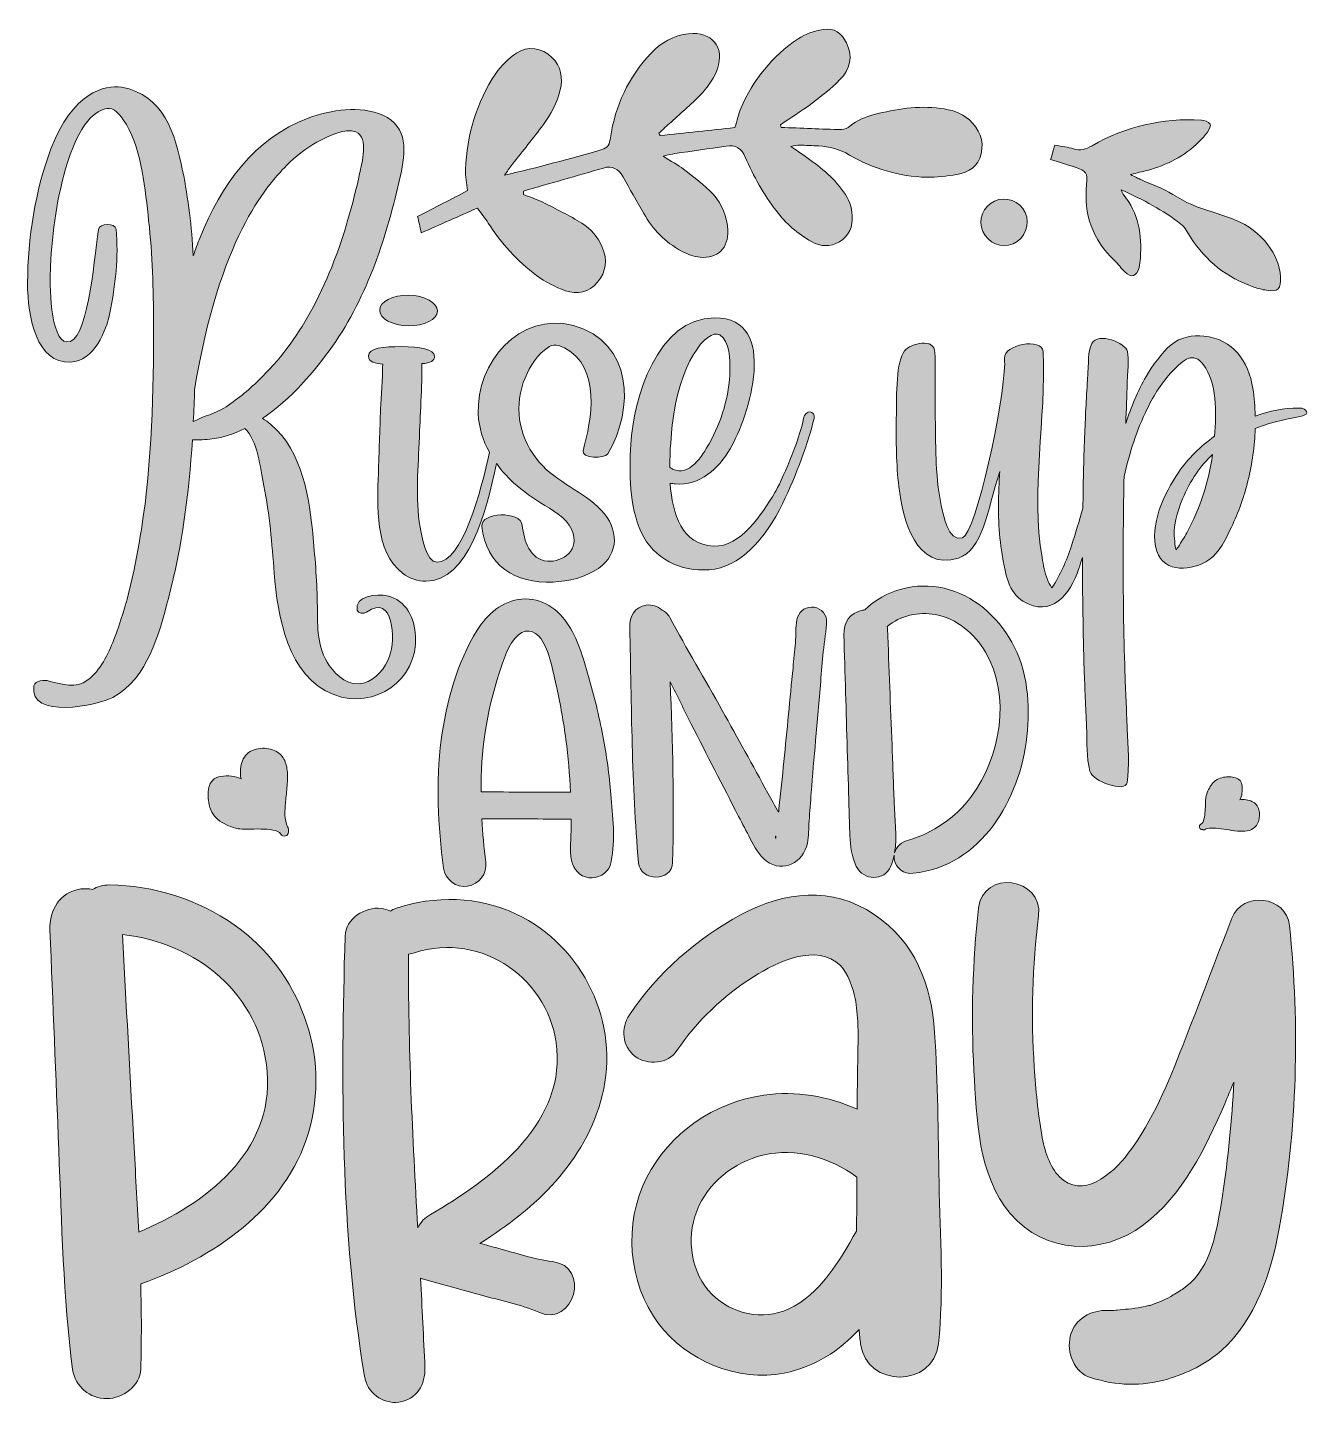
# Model space of a CAD drawing. Header units: inches. Extents: x 91 to 992, y -1024 to -56.
import ezdxf

# ---------------------------------------------------------------- set-up
doc = ezdxf.new("R2010")
doc.units = ezdxf.units.IN
doc.header["$MEASUREMENT"] = 0
doc.layers.add('Layer 1', color=7, linetype='Continuous')

# ---------------------------------------------------------------- blocks, each defined once
blk = doc.blocks.new('block 2')
at = {"layer": 'Layer 1', "true_color": 0xffffff}
h = blk.add_hatch(color=7, dxfattribs=at)
h.dxf.hatch_style = 2
edge = h.paths.add_edge_path()
edge.add_spline(control_points=[(367.23, -200.57), (380.68, -194.65), (393.4, -189.04), (406.7, -183.19), (409.59, -187.19), (412.1, -190.37), (414.29, -193.75), (423.49, -207.98), (434.74, -220.42), (448.26, -230.53), (454.32, -235.06), (461.37, -238.71), (468.51, -241.24), (476.81, -244.18), (485.03, -242.44), (491.01, -235.29), (497.2, -227.89), (498.31, -219.57), (494.36, -210.6), (491.27, -203.57), (486.5, -197.75), (480.13, -193.84), (471.26, -188.41), (461.89, -183.75), (452.57, -179.08), (448.23, -176.91), (443.52, -175.49), (438.98, -173.72), (438.97, -172.89), (438.95, -172.06), (438.94, -171.23), (457.68, -165.83), (476.42, -160.46), (495.16, -155.03), (501.44, -153.21), (505.76, -155.46), (508.86, -161.04), (513.65, -169.7), (518.68, -178.23), (523.51, -186.87), (529.85, -198.21), (538.69, -207.14), (549.99, -213.39), (553.97, -215.6), (558.65, -217.2), (563.16, -217.67), (575.35, -218.93), (583.25, -211.2), (582.66, -198.9), (582.2, -189.26), (578.71, -180.31), (572.24, -173.38), (566.13, -166.82), (558.71, -161.43), (551.59, -155.9), (547.52, -152.74), (542.88, -150.32), (537.12, -146.69), (540.96, -145.84), (543.2, -145.2), (545.48, -144.86), (557.44, -143.08), (569.44, -141.52), (581.37, -139.58), (588.24, -138.47), (592.21, -141.27), (594.87, -147.42), (600.68, -160.85), (607.84, -173.54), (616.72, -185.2), (623.48, -194.06), (631.69, -201.25), (641.44, -206.73), (648.03, -210.44), (654.51, -210.63), (661, -206.79), (667.91, -202.71), (670.45, -196.27), (670.08, -188.6), (669.79, -182.42), (667.6, -176.86), (664.01, -171.75), (656.59, -161.19), (646.61, -153.48), (636.19, -146.22), (633.49, -144.34), (630.78, -142.48), (626.98, -139.86), (629.76, -139.43), (631.43, -138.94), (633.09, -138.96), (637.48, -139.04), (641.88, -139.37), (646.27, -139.54), (654.08, -139.84), (661.13, -141.82), (668.09, -145.89), (684.73, -155.63), (702.99, -160.87), (722.3, -161.51), (729.35, -161.74), (736.55, -160.74), (743.53, -159.5), (751.83, -158.02), (758.85, -153.89), (760.74, -144.98), (762.71, -135.65), (759.37, -127.52), (752.38, -121.2), (746.67, -116.05), (739.46, -114.01), (731.97, -113.07), (716.15, -111.09), (700.74, -113.51), (685.46, -117.52), (679.28, -119.14), (673.45, -121.27), (668.47, -125.52), (666.92, -126.85), (664.57, -128.05), (662.62, -128), (648.42, -127.67), (634.23, -127.01), (620.04, -126.46), (619.9, -125.82), (619.75, -125.19), (619.61, -124.56), (626.64, -119.82), (633.87, -115.36), (640.63, -110.27), (647.84, -104.84), (655.17, -99.35), (661.43, -92.9), (668.39, -85.72), (670.86, -76.86), (666.08, -67.09), (662.66, -60.08), (657.29, -56.28), (649.52, -57.66), (643.45, -58.74), (637.02, -60.77), (631.98, -64.19), (613.82, -76.5), (600.42, -93.07), (591.66, -113.23), (589.93, -117.21), (589.13, -121.59), (587.65, -126.65), (570.28, -128.49), (552.64, -130.36), (535, -132.23), (534.73, -131.68), (534.46, -131.13), (534.19, -130.58), (537.03, -127.95), (539.86, -125.33), (542.7, -122.71), (550.18, -115.83), (558.12, -109.37), (564.97, -101.91), (569.32, -97.17), (573.15, -91.32), (575.29, -85.29), (580.7, -69.98), (571.21, -58.83), (555.06, -60.63), (544.47, -61.8), (535.75, -66.77), (528.56, -74.43), (512.83, -91.19), (503.4, -111.07), (500.18, -133.78), (499.57, -138.06), (498.54, -140.85), (493.98, -142.12), (471.52, -148.38), (449.12, -154.86), (425.63, -160.05), (427.48, -157.51), (429.27, -154.92), (431.2, -152.45), (438.47, -143.13), (445.99, -134), (453.01, -124.49), (458.42, -117.16), (462.85, -109.18), (464.85, -100.14), (466.73, -91.59), (465.63, -83.7), (459.02, -77.27), (452.07, -70.5), (441.99, -68.75), (434.07, -74.28), (428.56, -78.13), (423.25, -83.02), (419.55, -88.57), (405.93, -108.95), (399.2, -131.76), (398.28, -156.21), (398.11, -160.81), (399.13, -165.46), (399.69, -170.93), (388.57, -176.73), (376.94, -182.8), (364.67, -189.2), (365.45, -192.68), (366.2, -196.02), (367.23, -200.57)], knot_values=[0, 0, 0, 0, 1, 1, 1, 2, 2, 2, 3, 3, 3, 4, 4, 4, 5, 5, 5, 6, 6, 6, 7, 7, 7, 8, 8, 8, 9, 9, 9, 10, 10, 10, 11, 11, 11, 12, 12, 12, 13, 13, 13, 14, 14, 14, 15, 15, 15, 16, 16, 16, 17, 17, 17, 18, 18, 18, 19, 19, 19, 20, 20, 20, 21, 21, 21, 22, 22, 22, 23, 23, 23, 24, 24, 24, 25, 25, 25, 26, 26, 26, 27, 27, 27, 28, 28, 28, 29, 29, 29, 30, 30, 30, 31, 31, 31, 32, 32, 32, 33, 33, 33, 34, 34, 34, 35, 35, 35, 36, 36, 36, 37, 37, 37, 38, 38, 38, 39, 39, 39, 40, 40, 40, 41, 41, 41, 42, 42, 42, 43, 43, 43, 44, 44, 44, 45, 45, 45, 46, 46, 46, 47, 47, 47, 48, 48, 48, 49, 49, 49, 50, 50, 50, 51, 51, 51, 52, 52, 52, 53, 53, 53, 54, 54, 54, 55, 55, 55, 56, 56, 56, 57, 57, 57, 58, 58, 58, 59, 59, 59, 60, 60, 60, 61, 61, 61, 62, 62, 62, 63, 63, 63, 64, 64, 64, 65, 65, 65, 66, 66, 66, 67, 67, 67, 68, 68, 68, 69, 69, 69, 69], degree=3, periodic=1)
h = blk.add_hatch(color=7, dxfattribs=at)
h.dxf.hatch_style = 2
edge = h.paths.add_edge_path()
edge.add_spline(control_points=[(363.19, -484.09), (362.6, -471.54), (356.63, -458.55), (343.34, -455.72), (336.47, -454.22), (319.74, -455.57), (322.13, -465.87), (322.73, -468.26), (327.06, -468.26), (328.7, -467.21), (348.26, -453.48), (349.01, -486.92), (344.98, -498.12), (341.84, -506.33), (335.57, -514.85), (326.61, -517.09), (316.61, -519.47), (308.1, -512.61), (302.57, -504.69), (293.91, -492), (294.36, -477.82), (294.21, -463.18), (294.06, -447.05), (292.72, -430.78), (291.22, -414.65), (288.53, -387.03), (284.06, -354.48), (261.51, -335.21), (259.57, -333.57), (257.63, -332.23), (255.54, -331.04), (275.55, -317.6), (292.57, -297.59), (304.81, -280.27), (329.75, -244.58), (343.19, -202.47), (352.59, -160.36), (356.18, -143.94), (358.42, -126.17), (340.2, -117.96), (324.22, -110.79), (303.77, -114.08), (287.79, -119.9), (249.86, -133.93), (226.42, -167.53), (211.79, -203.81), (209.99, -208), (208.5, -212.33), (207.01, -216.66), (205.81, -196.5), (203.57, -176.64), (199.54, -156.93), (194.32, -131.25), (186.25, -103.17), (156.54, -98.25), (145.04, -96.31), (121.9, -101.98), (106.96, -141.55), (95.92, -171.11), (90.69, -204.26), (90.54, -235.77), (90.54, -260.26), (96.96, -292.51), (120.7, -291.47), (137.28, -290.87), (145.94, -269.07), (148.48, -256.82), (152.21, -237.41), (154.6, -217.7), (152.81, -197.99), (152.36, -193.36), (141.01, -193.81), (140.41, -198.14), (136.83, -223.38), (132.65, -278.62), (118.16, -277.28), (106.22, -276.09), (106.07, -236.07), (106.67, -224.12), (107.86, -199.63), (111.29, -174.7), (118.61, -151.25), (128.92, -118.85), (141.31, -113.18), (147.88, -113.18), (153.1, -113.18), (157.58, -120.5), (159.97, -124.53), (171.17, -143.79), (173.26, -170.37), (175.65, -192.02), (178.34, -216.06), (178.94, -240.1), (179.09, -264.29), (179.23, -312.52), (178.04, -361.2), (170.57, -408.98), (166.39, -435.11), (160.87, -461.69), (151.16, -486.47), (147.13, -496.78), (141.9, -508.13), (132.8, -514.85), (124.14, -521.27), (115.33, -517.98), (105.77, -515.59), (102.64, -514.7), (95.76, -514.7), (95.02, -519.03), (90.99, -542.62), (139.96, -532.91), (150.57, -527.09), (175.05, -513.5), (182.97, -482.59), (189.54, -457.51), (199.09, -420.92), (204.02, -383.6), (206.41, -346.12), (209.25, -346.27), (213.28, -346.12), (218.65, -345.52), (227.02, -344.77), (235.23, -342.08), (243.14, -338.2), (252.25, -346.12), (254.04, -365.68), (256.58, -378.37), (260.76, -398.53), (262.25, -418.98), (263.9, -439.59), (266.14, -469.6), (273.46, -512.9), (305.71, -525.15), (334.67, -536.05), (364.69, -515.14), (363.19, -484.09)], knot_values=[0, 0, 0, 0, 1, 1, 1, 2, 2, 2, 3, 3, 3, 4, 4, 4, 5, 5, 5, 6, 6, 6, 7, 7, 7, 8, 8, 8, 9, 9, 9, 10, 10, 10, 11, 11, 11, 12, 12, 12, 13, 13, 13, 14, 14, 14, 15, 15, 15, 16, 16, 16, 17, 17, 17, 18, 18, 18, 19, 19, 19, 20, 20, 20, 21, 21, 21, 22, 22, 22, 23, 23, 23, 24, 24, 24, 25, 25, 25, 26, 26, 26, 27, 27, 27, 28, 28, 28, 29, 29, 29, 30, 30, 30, 31, 31, 31, 32, 32, 32, 33, 33, 33, 34, 34, 34, 35, 35, 35, 36, 36, 36, 37, 37, 37, 38, 38, 38, 39, 39, 39, 40, 40, 40, 41, 41, 41, 42, 42, 42, 43, 43, 43, 44, 44, 44, 45, 45, 45, 45], degree=3, periodic=1)
edge = h.paths.add_edge_path()
edge.add_spline(control_points=[(228.36, -323.87), (223.28, -327.15), (213.73, -329.54), (207.01, -333.27), (207.46, -325.81), (207.76, -318.19), (207.9, -310.73), (225.23, -204.86), (258.22, -167.83), (272.41, -153.35), (278.83, -146.93), (286, -141.1), (293.91, -136.77), (300.33, -133.34), (313.77, -126.32), (321.24, -129.6), (330.64, -133.93), (325.42, -151.7), (323.92, -158.87), (321.53, -169.77), (318.85, -180.52), (315.71, -191.27), (309.14, -213.82), (300.63, -236.07), (289.13, -256.67), (279.43, -274.14), (267.48, -290.27), (253, -304.16), (245.53, -311.47), (237.32, -318.19), (228.36, -323.87)], knot_values=[0, 0, 0, 0, 1, 1, 1, 2, 2, 2, 3, 3, 3, 4, 4, 4, 5, 5, 5, 6, 6, 6, 7, 7, 7, 8, 8, 8, 9, 9, 9, 10, 10, 10, 10], degree=3, periodic=1)
h = blk.add_hatch(color=7, dxfattribs=at)
h.dxf.hatch_style = 2
edge = h.paths.add_edge_path()
edge.add_spline(control_points=[(834.77, -166.42), (832.57, -187.57), (839.02, -205.41), (854.41, -220.08), (856.99, -222.54), (859.03, -225.55), (861.61, -228.02), (866.3, -232.5), (869.9, -231.39), (871.62, -225.01), (872.18, -222.91), (872.34, -220.68), (872.51, -218.49), (873.8, -202.08), (871.33, -186.66), (860.46, -173.49), (860, -172.93), (859.83, -172.12), (859.01, -170.26), (874.44, -177.34), (888.52, -184.6), (901.04, -194.47), (903.93, -196.75), (905.75, -200.49), (907.83, -203.7), (918.66, -220.46), (933.35, -232.31), (952.31, -238.7), (955.17, -239.66), (958.12, -240.46), (961.09, -240.94), (969.16, -242.26), (971.58, -239.95), (971.05, -231.57), (970.52, -223.05), (967.11, -215.57), (962.02, -208.91), (956.06, -201.12), (948.47, -195.25), (939.33, -191.6), (933.97, -189.46), (928.53, -187.46), (923, -185.83), (913.19, -182.94), (903.93, -179.28), (895.23, -173.57), (888.42, -169.11), (880.34, -166.58), (872.84, -163.16), (870.87, -162.26), (868.95, -161.23), (865.63, -159.57), (870.39, -158.4), (873.87, -157.62), (877.31, -156.68), (891.07, -152.93), (903.52, -146.77), (913.71, -136.59), (915.85, -134.46), (917.96, -132.24), (919.64, -129.77), (920.78, -128.09), (922.3, -124.92), (921.62, -124.12), (920.29, -122.53), (917.59, -121.43), (915.39, -121.31), (888.06, -119.83), (862.33, -125.68), (838.62, -139.34), (834.18, -141.9), (830.42, -142.98), (825.56, -141.53), (821.65, -140.36), (817.52, -139.91), (812.43, -138.94), (811.45, -142.31), (810.53, -145.45), (809.46, -149.13), (815.81, -151.09), (821.32, -152.68), (826.76, -154.48), (834.4, -157.01), (835.6, -158.44), (834.77, -166.42)], knot_values=[0, 0, 0, 0, 1, 1, 1, 2, 2, 2, 3, 3, 3, 4, 4, 4, 5, 5, 5, 6, 6, 6, 7, 7, 7, 8, 8, 8, 9, 9, 9, 10, 10, 10, 11, 11, 11, 12, 12, 12, 13, 13, 13, 14, 14, 14, 15, 15, 15, 16, 16, 16, 17, 17, 17, 18, 18, 18, 19, 19, 19, 20, 20, 20, 21, 21, 21, 22, 22, 22, 23, 23, 23, 24, 24, 24, 25, 25, 25, 26, 26, 26, 27, 27, 27, 28, 28, 28, 28], degree=3, periodic=1)
h = blk.add_hatch(color=7, dxfattribs=at)
h.dxf.hatch_style = 2
edge = h.paths.add_edge_path()
edge.add_spline(control_points=[(761.81, -199.61), (765.39, -207.77), (774.9, -211.62), (783.07, -208.21), (791.48, -204.71), (795.43, -194.5), (791.56, -186.27), (787.79, -178.24), (778.06, -174.6), (770.07, -178.23), (761.96, -181.9), (758.26, -191.49), (761.81, -199.61)], knot_values=[0, 0, 0, 0, 1, 1, 1, 2, 2, 2, 3, 3, 3, 4, 4, 4, 4], degree=3, periodic=1)
h = blk.add_hatch(color=7, dxfattribs=at)
h.dxf.hatch_style = 2
edge = h.paths.add_edge_path()
edge.add_spline(control_points=[(337.99, -254.88), (337.84, -260.85), (346.8, -265.78), (358.14, -265.93), (369.34, -266.08), (378.45, -261.45), (378.6, -255.48), (378.6, -249.66), (369.64, -244.58), (358.44, -244.43), (347.24, -244.28), (337.99, -248.91), (337.99, -254.88)], knot_values=[0, 0, 0, 0, 1, 1, 1, 2, 2, 2, 3, 3, 3, 4, 4, 4, 4], degree=3, periodic=1)
h = blk.add_hatch(color=7, dxfattribs=at)
h.dxf.hatch_style = 2
edge = h.paths.add_edge_path()
edge.add_spline(control_points=[(450.13, -361.79), (436.69, -346.27), (432.06, -325.36), (438.93, -305.8), (441.92, -297.44), (446.85, -288.63), (453.72, -282.95), (458.94, -278.77), (461.63, -278.33), (467.75, -281.46), (494.03, -295.05), (486.86, -332.23), (480.89, -353.73), (479.4, -359.11), (496.12, -359.41), (498.21, -355.82), (517.18, -324.61), (515.83, -276.83), (474.17, -265.78), (436.09, -255.63), (405.78, -291.91), (407.28, -327.9), (407.68, -337.58), (410.54, -346.6), (415.05, -354.81), (409.45, -381.92), (395.75, -432.51), (378.3, -432.12), (370.54, -431.97), (367.25, -413.01), (366.36, -407.49), (362.92, -386.73), (365.16, -365.08), (365.91, -344.18), (366.21, -333.57), (368, -304.76), (367.55, -294), (367.55, -293.56), (367.55, -292.96), (367.55, -292.51), (373.97, -292.06), (376.66, -290.72), (376.51, -287.28), (376.36, -282.65), (366.21, -280.56), (353.37, -280.56), (340.52, -280.56), (330.07, -281.16), (330.07, -287.28), (330.07, -291.17), (335, -292.66), (340.23, -292.81), (340.23, -293.26), (340.08, -293.85), (340.08, -294.3), (340.08, -301.92), (338.88, -316.55), (338.58, -324.17), (338.13, -339.4), (337.54, -354.63), (337.09, -369.71), (336.34, -391.81), (334.25, -424.66), (354.11, -439.89), (359.04, -443.47), (364.71, -445.41), (370.39, -445.41), (399.86, -445.41), (413.18, -397.07), (420.04, -362.68), (422.91, -366.66), (426.15, -370.41), (429.67, -373.89), (436.09, -380.16), (443.41, -385.54), (451.03, -390.31), (459.09, -395.39), (468.95, -400.17), (472.98, -409.28), (479.4, -423.61), (466.41, -432.12), (455.95, -431.38), (443.41, -430.33), (439.38, -416.74), (438.19, -406.14), (437.14, -395.69), (408.77, -396.88), (409.81, -406.74), (412.8, -434.36), (433.11, -447.35), (459.84, -446.01), (470.74, -445.41), (482.53, -442.87), (491.64, -436.45), (506.58, -426), (505.98, -408.38), (493.73, -395.54), (481.04, -382.1), (462.53, -376.13), (450.13, -361.79)], knot_values=[0, 0, 0, 0, 1, 1, 1, 2, 2, 2, 3, 3, 3, 4, 4, 4, 5, 5, 5, 6, 6, 6, 7, 7, 7, 8, 8, 8, 9, 9, 9, 10, 10, 10, 11, 11, 11, 12, 12, 12, 13, 13, 13, 14, 14, 14, 15, 15, 15, 16, 16, 16, 17, 17, 17, 18, 18, 18, 19, 19, 19, 20, 20, 20, 21, 21, 21, 22, 22, 22, 23, 23, 23, 24, 24, 24, 25, 25, 25, 26, 26, 26, 27, 27, 27, 28, 28, 28, 29, 29, 29, 30, 30, 30, 31, 31, 31, 32, 32, 32, 33, 33, 33, 33], degree=3, periodic=1)
h = blk.add_hatch(color=7, dxfattribs=at)
h.dxf.hatch_style = 2
edge = h.paths.add_edge_path()
edge.add_spline(control_points=[(584.23, -352.39), (597.37, -330.29), (619.47, -260.11), (573.48, -260.26), (532.71, -260.41), (516.29, -317.3), (514.5, -349.4), (513.3, -369.26), (513.3, -392.7), (521.82, -411.07), (530.62, -429.88), (549.44, -438.84), (569.6, -437.35), (590.95, -435.86), (609.17, -416.15), (621.26, -390.61), (630.82, -370.75), (639.48, -347.01), (643.21, -331.04), (644.55, -325.21), (636.94, -324.76), (635.89, -330.89), (633.06, -346.56), (619.77, -376.43), (615.73, -383.15), (606.33, -398.53), (591.84, -421.52), (572.58, -420.77), (550.48, -419.88), (543.61, -398.38), (542.12, -376.58), (543.32, -376.73), (544.51, -377.02), (545.71, -377.02), (563.17, -378.52), (575.87, -366.42), (584.23, -352.39)], knot_values=[0, 0, 0, 0, 1, 1, 1, 2, 2, 2, 3, 3, 3, 4, 4, 4, 5, 5, 5, 6, 6, 6, 7, 7, 7, 8, 8, 8, 9, 9, 9, 10, 10, 10, 11, 11, 11, 12, 12, 12, 12], degree=3, periodic=1)
edge = h.paths.add_edge_path()
edge.add_spline(control_points=[(541.82, -365.38), (541.82, -353.28), (543.02, -342.23), (543.61, -335.81), (547.8, -293.26), (567.95, -267.13), (576.91, -272.35), (584.08, -276.38), (584.23, -290.42), (584.08, -297.29), (583.78, -315.21), (578.26, -333.13), (569.45, -348.8), (564.82, -356.87), (555.71, -372.55), (543.76, -366.57), (543.02, -366.27), (542.42, -365.83), (541.82, -365.38)], knot_values=[0, 0, 0, 0, 1, 1, 1, 2, 2, 2, 3, 3, 3, 4, 4, 4, 5, 5, 5, 6, 6, 6, 6], degree=3, periodic=1)
h = blk.add_hatch(color=7, dxfattribs=at)
h.dxf.hatch_style = 2
edge = h.paths.add_edge_path()
edge.add_spline(control_points=[(984.13, -323.72), (972.19, -323.87), (964.43, -325.66), (953.23, -329.39), (953.08, -322.82), (952.63, -316.4), (951.59, -309.98), (948.45, -291.02), (937.7, -275.19), (917.24, -273.1), (909.18, -272.35), (900.67, -273.85), (894.1, -279.22), (887.68, -284.6), (880.81, -294.45), (876.63, -301.47), (870.65, -311.77), (866.03, -322.82), (862.29, -334.47), (862.59, -324.91), (863.04, -315.36), (863.34, -305.8), (863.78, -291.91), (864.53, -290.87), (863.49, -284), (862.74, -278.18), (842.58, -269.96), (838.4, -278.33), (835.27, -284.75), (836.46, -290.57), (835.41, -304.01), (834.37, -317.3), (833.92, -330.74), (833.33, -344.18), (832.69, -360.83), (832.35, -377.44), (832.13, -394.06), (829.64, -403.02), (826.89, -411.89), (824.06, -420.63), (820.47, -431.53), (816.59, -440.63), (810.32, -450.19), (810.32, -450.04), (810.32, -450.04), (810.17, -449.89), (808.97, -448.1), (807.93, -446.16), (807.18, -444.22), (805.09, -439.44), (804.34, -434.06), (803.45, -428.84), (795.39, -382.25), (806.44, -330.89), (804.2, -284), (803.6, -273.99), (776.12, -279.22), (777.02, -288.63), (777.17, -289.97), (777.17, -291.17), (777.17, -292.51), (776.87, -319.24), (757.01, -411.52), (747.6, -414.95), (737.3, -418.68), (733.57, -396.29), (733.57, -396.29), (730.88, -385.24), (729.69, -373.74), (729.09, -362.39), (728.19, -349.7), (728.49, -297.74), (728.19, -284.9), (728.04, -273.99), (711.02, -278.33), (706.84, -283.55), (700.87, -290.72), (701.17, -313.42), (701.02, -331.33), (700.72, -347.16), (701.02, -363.29), (702.81, -378.97), (705.5, -402.56), (715.2, -438.69), (744.62, -429.14), (761.64, -423.61), (764.78, -396.44), (773.73, -368.36), (773.44, -373.14), (773.14, -378.07), (772.99, -383), (772.54, -398.53), (772.99, -414.06), (775.83, -429.44), (777.77, -440.19), (779.86, -453.18), (790.01, -459.45), (809.87, -471.39), (823.31, -454.97), (829.28, -436.6), (830.14, -433.99), (830.99, -431.39), (831.84, -428.79), (831.86, -455.03), (832.3, -481.13), (833.03, -507.38), (833.47, -520.67), (834.07, -534.11), (834.67, -547.55), (835.27, -559.79), (834.37, -568.45), (837.06, -579.05), (838.7, -585.92), (862.14, -594.43), (863.34, -586.97), (864.83, -576.22), (863.94, -560.98), (863.34, -549.34), (862.74, -535.9), (862.14, -522.46), (861.69, -509.17), (860.8, -481.55), (860.35, -453.92), (860.5, -426.3), (860.5, -408.23), (860.65, -390.02), (861.1, -371.95), (864.83, -355.37), (869.91, -339.25), (877.52, -323.87), (882, -314.61), (887.83, -305.35), (894.99, -297.89), (902.91, -289.67), (909.63, -283.55), (916.94, -293.41), (926.2, -305.65), (926.05, -327), (924.71, -343.58), (914.7, -350.6), (906.04, -359.11), (899.32, -368.96), (889.47, -383.74), (878.27, -406.14), (884.09, -424.36), (889.02, -440.19), (909.48, -437.95), (920.68, -430.48), (928.29, -425.25), (932.62, -415.55), (936.5, -407.49), (941.43, -397.03), (945.31, -386.13), (948.15, -374.78), (950.99, -362.84), (952.93, -350.45), (953.23, -338.05), (967.41, -332.68), (976.82, -331.18), (985.78, -329.39), (992.05, -328.2), (989.51, -323.72), (984.13, -323.72)], knot_values=[0, 0, 0, 0, 1, 1, 1, 2, 2, 2, 3, 3, 3, 4, 4, 4, 5, 5, 5, 6, 6, 6, 7, 7, 7, 8, 8, 8, 9, 9, 9, 10, 10, 10, 11, 11, 11, 12, 12, 12, 13, 13, 13, 14, 14, 14, 15, 15, 15, 16, 16, 16, 17, 17, 17, 18, 18, 18, 19, 19, 19, 20, 20, 20, 21, 21, 21, 22, 22, 22, 23, 23, 23, 24, 24, 24, 25, 25, 25, 26, 26, 26, 27, 27, 27, 28, 28, 28, 29, 29, 29, 30, 30, 30, 31, 31, 31, 32, 32, 32, 33, 33, 33, 34, 34, 34, 35, 35, 35, 36, 36, 36, 37, 37, 37, 38, 38, 38, 39, 39, 39, 40, 40, 40, 41, 41, 41, 42, 42, 42, 43, 43, 43, 44, 44, 44, 45, 45, 45, 46, 46, 46, 47, 47, 47, 48, 48, 48, 49, 49, 49, 50, 50, 50, 51, 51, 51, 52, 52, 52, 53, 53, 53, 54, 54, 54, 54], degree=3, periodic=1)
edge = h.paths.add_edge_path()
edge.add_spline(control_points=[(905.15, -411.37), (903.2, -414.8), (901.26, -417.94), (899.32, -421.22), (898.58, -422.12), (898.28, -422.42), (897.68, -423.31), (896.78, -421.52), (896.93, -420.18), (896.64, -417.19), (895.14, -407.19), (898.28, -396.74), (902.16, -387.63), (907.68, -374.19), (915, -364.18), (923.21, -356.42), (920.53, -375.68), (914.4, -394.35), (905.15, -411.37)], knot_values=[0, 0, 0, 0, 1, 1, 1, 2, 2, 2, 3, 3, 3, 4, 4, 4, 5, 5, 5, 6, 6, 6, 6], degree=3, periodic=1)
h = blk.add_hatch(color=7, dxfattribs=at)
h.dxf.hatch_style = 2
edge = h.paths.add_edge_path()
edge.add_spline(control_points=[(699.58, -640.73), (700.5, -647.24), (706.53, -651.41), (712.88, -650.75), (760.71, -645.81), (788, -598.57), (792.8, -554.63), (795.24, -532.3), (793.38, -508.07), (782.14, -488.17), (771.8, -469.85), (755.35, -455.25), (734.55, -450.36), (714.85, -445.73), (693.27, -451.49), (678.94, -465.62), (678.41, -465.65), (677.88, -465.7), (677.36, -465.8), (668.36, -467.48), (663.94, -474.57), (664.19, -483.27), (664.98, -510.21), (665.77, -537.15), (666.59, -564.09), (666.98, -577.23), (667.38, -590.38), (667.78, -603.52), (667.99, -610.41), (668.08, -617.32), (668.43, -624.21), (668.77, -631.19), (669.69, -639.63), (672.87, -645.93), (677.91, -655.9), (692.59, -656.54), (697.18, -645.7), (698.23, -643.2), (698.99, -640.59), (699.53, -637.9), (699.44, -638.8), (699.44, -639.74), (699.58, -640.73)], knot_values=[0, 0, 0, 0, 1, 1, 1, 2, 2, 2, 3, 3, 3, 4, 4, 4, 5, 5, 5, 6, 6, 6, 7, 7, 7, 8, 8, 8, 9, 9, 9, 10, 10, 10, 11, 11, 11, 12, 12, 12, 13, 13, 13, 14, 14, 14, 14], degree=3, periodic=1)
edge = h.paths.add_edge_path()
edge.add_spline(control_points=[(698, -560.67), (696.96, -533.43), (695.9, -506.2), (694.83, -478.96), (694.8, -478.38), (694.72, -477.81), (694.61, -477.25), (703.83, -469.48), (716.66, -466.81), (728.57, -468.9), (743.48, -471.52), (756.19, -482.59), (763.75, -495.33), (781.85, -525.86), (774.2, -568.9), (753.94, -596.53), (748.12, -604.46), (741.4, -610.59), (733.23, -616.19), (726.91, -620.53), (717.62, -625.42), (709.6, -627.44), (704.87, -628.63), (700.94, -631.84), (699.81, -636.33), (701.74, -624.86), (699.97, -612.13), (699.55, -601.03), (699.03, -587.58), (698.52, -574.12), (698, -560.67)], knot_values=[0, 0, 0, 0, 1, 1, 1, 2, 2, 2, 3, 3, 3, 4, 4, 4, 5, 5, 5, 6, 6, 6, 7, 7, 7, 8, 8, 8, 9, 9, 9, 10, 10, 10, 10], degree=3, periodic=1)
h = blk.add_hatch(color=7, dxfattribs=at)
h.dxf.hatch_style = 2
edge = h.paths.add_edge_path()
edge.add_spline(control_points=[(495.33, -556.77), (492.73, -542.65), (489.36, -528.7), (485.43, -514.89), (481.74, -501.93), (478.21, -488.21), (470.97, -476.71), (463.75, -465.26), (451.88, -456.73), (437.83, -458.02), (424.34, -459.25), (413.43, -468.65), (406.53, -479.76), (392.12, -502.95), (384.84, -530.11), (381.26, -556.98), (377.29, -586.73), (378.95, -617.37), (382.82, -647.04), (383.84, -654.83), (391.87, -661.31), (399.8, -659.83), (407.89, -658.32), (413.68, -651.21), (412.6, -642.85), (411.29, -632.7), (410.31, -622.53), (409.74, -612.37), (430.71, -612.47), (451.67, -612.56), (472.64, -612.66), (472.64, -614.42), (472.64, -616.2), (472.61, -617.99), (472.49, -625.82), (471.32, -634.03), (472.82, -641.73), (474.02, -647.88), (478.61, -652.97), (485.01, -653.8), (490.7, -654.54), (498.31, -651.08), (499.94, -645.13), (504, -630.37), (501.85, -613.24), (500.7, -598.03), (499.65, -584.18), (497.84, -570.43), (495.33, -556.77)], knot_values=[0, 0, 0, 0, 1, 1, 1, 2, 2, 2, 3, 3, 3, 4, 4, 4, 5, 5, 5, 6, 6, 6, 7, 7, 7, 8, 8, 8, 9, 9, 9, 10, 10, 10, 11, 11, 11, 12, 12, 12, 13, 13, 13, 14, 14, 14, 15, 15, 15, 16, 16, 16, 16], degree=3, periodic=1)
edge = h.paths.add_edge_path()
edge.add_spline(control_points=[(409.19, -593.53), (409.15, -565.3), (412.77, -537.27), (422.03, -510.11), (425.1, -501.09), (427.97, -489.48), (435.5, -483.07), (441.96, -477.57), (449.26, -481.44), (452.97, -488.42), (458.09, -498.07), (460.08, -509.82), (462.42, -520.38), (465.08, -532.38), (467.21, -544.49), (468.81, -556.68), (470.42, -568.97), (471.49, -581.34), (472.11, -593.72), (451.14, -593.66), (430.16, -593.6), (409.19, -593.53)], knot_values=[0, 0, 0, 0, 1, 1, 1, 2, 2, 2, 3, 3, 3, 4, 4, 4, 5, 5, 5, 6, 6, 6, 7, 7, 7, 7], degree=3, periodic=1)
h = blk.add_hatch(color=7, dxfattribs=at)
h.dxf.hatch_style = 2
edge = h.paths.add_edge_path()
edge.add_spline(control_points=[(590.22, -610.7), (592.95, -615.95), (595.64, -621.21), (598.4, -626.44), (601.47, -632.24), (604.37, -638.1), (609.77, -642.1), (621.69, -650.91), (635.92, -643.03), (638.51, -629.59), (639.49, -624.53), (639.37, -619.1), (639.75, -613.96), (640.25, -607.35), (640.74, -600.74), (641.23, -594.12), (642.14, -581.9), (643.24, -569.68), (644.29, -557.47), (645.49, -543.6), (646.69, -529.73), (647.88, -515.87), (648.48, -508.94), (649.03, -502), (649.69, -495.07), (650.41, -487.48), (652.05, -480.17), (651.91, -472.52), (651.82, -467.39), (646.14, -463.51), (641.49, -463.61), (636.08, -463.72), (632.23, -467.39), (631.16, -472.63), (630.09, -477.89), (630.55, -483.19), (630.11, -488.52), (629.61, -494.46), (629.02, -500.39), (628.44, -506.33), (627.38, -517.21), (626.32, -528.08), (625.27, -538.96), (623.12, -561.05), (620.97, -583.13), (618.57, -605.2), (618.47, -606.08), (618.39, -606.96), (618.29, -607.84), (615.76, -603.32), (613.17, -598.83), (610.72, -594.32), (600.19, -574.93), (589.48, -555.64), (578.76, -536.36), (566.58, -514.45), (553.74, -492.96), (541.86, -470.89), (540.62, -468.58), (538.72, -466.76), (536.5, -465.74), (533.41, -463.09), (529.07, -461.67), (525.28, -462.21), (517.29, -463.33), (513.52, -470.2), (513.69, -477.59), (514.98, -532.84), (515.04, -588.2), (519.84, -643.28), (521.01, -656.65), (543.4, -656.91), (543.82, -643.16), (545.12, -600.8), (543.73, -558.43), (542.17, -516.09), (547.06, -526.01), (551.93, -535.94), (556.94, -545.81), (567.94, -567.49), (579, -589.13), (590.22, -610.7)], knot_values=[0, 0, 0, 0, 1, 1, 1, 2, 2, 2, 3, 3, 3, 4, 4, 4, 5, 5, 5, 6, 6, 6, 7, 7, 7, 8, 8, 8, 9, 9, 9, 10, 10, 10, 11, 11, 11, 12, 12, 12, 13, 13, 13, 14, 14, 14, 15, 15, 15, 16, 16, 16, 17, 17, 17, 18, 18, 18, 19, 19, 19, 20, 20, 20, 21, 21, 21, 22, 22, 22, 23, 23, 23, 24, 24, 24, 25, 25, 25, 26, 26, 26, 27, 27, 27, 27], degree=3, periodic=1)
edge = h.paths.add_edge_path()
edge.add_spline(control_points=[(616.36, -624.56), (616.17, -627.84), (616.17, -624.95), (616.17, -624.94), (616.09, -624.8), (616.16, -624.68), (616.36, -624.56)], knot_values=[0, 0, 0, 0, 1, 1, 1, 2, 2, 2, 2], degree=3, periodic=1)
h = blk.add_hatch(color=7, dxfattribs=at)
h.dxf.hatch_style = 2
edge = h.paths.add_edge_path()
edge.add_spline(control_points=[(226.39, -582.63), (223.9, -582.98), (221.99, -583.87), (220.65, -585.3), (219.32, -586.74), (218.41, -588.42), (217.94, -590.33), (217.47, -592.24), (217.28, -594.28), (217.39, -596.44), (217.5, -598.59), (217.79, -600.62), (218.23, -602.54), (219.39, -607.61), (221.88, -611.42), (225.73, -613.99), (229.58, -616.55), (233.83, -618.37), (238.48, -619.41), (240.1, -619.7), (242.39, -619.79), (245.34, -619.7), (248.3, -619.61), (251.31, -619.57), (254.41, -619.6), (257.49, -619.64), (260.34, -619.86), (262.95, -620.32), (265.56, -620.76), (267.38, -621.69), (268.41, -623.11), (269.28, -624.34), (270.39, -624.79), (271.76, -624.49), (273.12, -624.18), (273.82, -623.22), (273.86, -621.62), (273.83, -621.37), (273.83, -621.16), (273.84, -620.97), (273.86, -620.78), (273.86, -620.57), (273.84, -620.32), (273.92, -619.48), (273.75, -618.72), (273.27, -618.03), (272.13, -615.71), (271.52, -612.89), (271.45, -609.57), (271.38, -606.26), (271.56, -602.73), (271.98, -598.99), (272.38, -595.25), (272.75, -591.49), (273.06, -587.72), (273.37, -583.94), (273.29, -580.4), (272.84, -577.12), (272.39, -573.84), (271.3, -570.99), (269.54, -568.6), (267.8, -566.21), (265.03, -564.49), (261.24, -563.43), (257.52, -562.53), (253.7, -562.69), (249.78, -563.94), (245.86, -565.19), (243.1, -567.78), (241.49, -571.7), (240.83, -573.3), (240.4, -575.26), (240.19, -577.59), (239.97, -579.92), (240.11, -582.18), (240.58, -584.35), (238.54, -583.28), (236.3, -582.63), (233.84, -582.43), (231.37, -582.22), (228.9, -582.29), (226.39, -582.63)], knot_values=[0, 0, 0, 0, 1, 1, 1, 2, 2, 2, 3, 3, 3, 4, 4, 4, 5, 5, 5, 6, 6, 6, 7, 7, 7, 8, 8, 8, 9, 9, 9, 10, 10, 10, 11, 11, 11, 12, 12, 12, 13, 13, 13, 14, 14, 14, 15, 15, 15, 16, 16, 16, 17, 17, 17, 18, 18, 18, 19, 19, 19, 20, 20, 20, 21, 21, 21, 22, 22, 22, 23, 23, 23, 24, 24, 24, 25, 25, 25, 26, 26, 26, 27, 27, 27, 27], degree=3, periodic=1)
h = blk.add_hatch(color=7, dxfattribs=at)
h.dxf.hatch_style = 2
edge = h.paths.add_edge_path()
edge.add_spline(control_points=[(944.11, -589.56), (943.98, -587.86), (943.45, -586.54), (942.54, -585.58), (941.62, -584.62), (940.52, -583.94), (939.26, -583.55), (937.98, -583.15), (936.62, -582.94), (935.16, -582.93), (933.7, -582.91), (932.32, -583.03), (931, -583.25), (927.53, -583.83), (924.86, -585.36), (922.97, -587.85), (921.09, -590.34), (919.69, -593.14), (918.8, -596.24), (918.54, -597.32), (918.38, -598.86), (918.33, -600.85), (918.27, -602.86), (918.18, -604.89), (918.03, -606.98), (917.88, -609.06), (917.61, -610.97), (917.2, -612.71), (916.8, -614.46), (916.1, -615.65), (915.1, -616.29), (914.23, -616.82), (913.88, -617.55), (914.03, -618.49), (914.19, -619.43), (914.81, -619.93), (915.88, -620.02), (916.05, -620.02), (916.2, -620.03), (916.32, -620.04), (916.45, -620.06), (916.59, -620.07), (916.76, -620.06), (917.32, -620.15), (917.84, -620.07), (918.33, -619.77), (919.94, -619.1), (921.87, -618.8), (924.12, -618.89), (926.35, -618.97), (928.72, -619.23), (931.23, -619.67), (933.74, -620.09), (936.26, -620.49), (938.79, -620.85), (941.33, -621.21), (943.73, -621.3), (945.96, -621.13), (948.19, -620.96), (950.15, -620.34), (951.84, -619.25), (953.53, -618.17), (954.8, -616.37), (955.66, -613.86), (956.42, -611.38), (956.46, -608.79), (955.78, -606.1), (955.1, -603.4), (953.46, -601.43), (950.88, -600.19), (949.83, -599.68), (948.52, -599.31), (946.96, -599.08), (945.39, -598.84), (943.86, -598.83), (942.38, -599.07), (943.19, -597.74), (943.71, -596.25), (943.94, -594.59), (944.19, -592.94), (944.24, -591.27), (944.11, -589.56)], knot_values=[0, 0, 0, 0, 1, 1, 1, 2, 2, 2, 3, 3, 3, 4, 4, 4, 5, 5, 5, 6, 6, 6, 7, 7, 7, 8, 8, 8, 9, 9, 9, 10, 10, 10, 11, 11, 11, 12, 12, 12, 13, 13, 13, 14, 14, 14, 15, 15, 15, 16, 16, 16, 17, 17, 17, 18, 18, 18, 19, 19, 19, 20, 20, 20, 21, 21, 21, 22, 22, 22, 23, 23, 23, 24, 24, 24, 25, 25, 25, 26, 26, 26, 27, 27, 27, 27], degree=3, periodic=1)
h = blk.add_hatch(color=7, dxfattribs=at)
h.dxf.hatch_style = 2
edge = h.paths.add_edge_path()
edge.add_spline(control_points=[(936.74, -682.32), (925.44, -711.98), (914.06, -741.62), (902.55, -771.21), (892.22, -797.77), (881.31, -824.6), (864.07, -847.54), (852.6, -862.78), (831.5, -880.12), (815.69, -864.01), (808.69, -856.88), (805.16, -845.59), (803.22, -834.58), (800.46, -818.94), (799.07, -802.96), (798, -787.13), (795.58, -751.58), (796.6, -716.01), (801, -680.65), (804.39, -653.43), (761.76, -647.93), (758.8, -675.16), (754.67, -713.13), (753.41, -751.41), (755.56, -789.55), (757.43, -822.64), (758.39, -863.36), (781.13, -889.85), (805.76, -918.53), (845.01, -919.81), (874.66, -897.84), (901.96, -877.62), (918.75, -843.18), (931.77, -812.75), (933.94, -807.67), (936.05, -802.57), (938.14, -797.45), (936.94, -824.16), (934.28, -850.81), (930.14, -877.31), (926.46, -900.9), (922.72, -927.64), (904.3, -941.44), (903.93, -941.72), (902.01, -943.03), (900.91, -943.8), (898.71, -945.11), (894, -948), (893.52, -948.37), (889.04, -950.84), (884.22, -952.87), (879.33, -954.4), (879.46, -954.26), (874.01, -955.58), (873.21, -955.74), (870.19, -956.32), (867.16, -956.72), (864.1, -957), (861.5, -957.24), (858.9, -957.48), (856.3, -957.73), (854.83, -957.89), (853.35, -957.99), (851.87, -958.06), (851.43, -958.05), (850.84, -958.03), (850.07, -958), (837.85, -957.48), (826.4, -963.63), (823.3, -976.16), (820.59, -987.12), (825.67, -1001.54), (837.55, -1005.2), (855.99, -1010.87), (872.9, -1011.6), (891.49, -1006.19), (905.18, -1002.21), (919, -995.69), (929.61, -986.05), (953.8, -964.09), (964.28, -931.72), (970.02, -900.48), (982.87, -830.52), (984.57, -758.1), (977.33, -687.41), (975.19, -666.51), (944.12, -662.93), (936.74, -682.32)], knot_values=[0, 0, 0, 0, 1, 1, 1, 2, 2, 2, 3, 3, 3, 4, 4, 4, 5, 5, 5, 6, 6, 6, 7, 7, 7, 8, 8, 8, 9, 9, 9, 10, 10, 10, 11, 11, 11, 12, 12, 12, 13, 13, 13, 14, 14, 14, 15, 15, 15, 16, 16, 16, 17, 17, 17, 18, 18, 18, 19, 19, 19, 20, 20, 20, 21, 21, 21, 22, 22, 22, 23, 23, 23, 24, 24, 24, 25, 25, 25, 26, 26, 26, 27, 27, 27, 28, 28, 28, 29, 29, 29, 29], degree=3, periodic=1)
h = blk.add_hatch(color=7, dxfattribs=at)
h.dxf.hatch_style = 2
edge = h.paths.add_edge_path()
edge.add_spline(control_points=[(235.81, -686.97), (210.24, -669.05), (179.25, -659.22), (148.06, -658.92), (143.74, -658.87), (139.55, -659.94), (136.17, -662.1), (133.41, -661.52), (130.6, -661.36), (127.9, -661.74), (113.17, -663.81), (105.73, -676.66), (106.28, -690.43), (108.35, -742.01), (110.42, -793.59), (112.48, -845.18), (114.55, -896.72), (115.63, -948.24), (122.24, -999.43), (123.76, -1011.22), (134.52, -1020.23), (146.25, -1019.98), (157.24, -1019.75), (169.65, -1011.34), (170.06, -999.18), (170.72, -979.19), (170.61, -959.24), (170.06, -939.29), (220.84, -921.27), (271.68, -887.28), (287.92, -833.1), (304.15, -778.93), (281.89, -719.27), (235.81, -686.97)], knot_values=[0, 0, 0, 0, 1, 1, 1, 2, 2, 2, 3, 3, 3, 4, 4, 4, 5, 5, 5, 6, 6, 6, 7, 7, 7, 8, 8, 8, 9, 9, 9, 10, 10, 10, 11, 11, 11, 11], degree=3, periodic=1)
edge = h.paths.add_edge_path()
edge.add_spline(control_points=[(168.64, -902.91), (167.62, -881.8), (166.34, -860.69), (165.18, -839.56), (162.51, -790.97), (159.83, -742.38), (157.16, -693.79), (208.85, -699.58), (254.51, -735.26), (258.93, -790.33), (263.44, -846.52), (215.81, -883.31), (168.64, -902.91)], knot_values=[0, 0, 0, 0, 1, 1, 1, 2, 2, 2, 3, 3, 3, 4, 4, 4, 4], degree=3, periodic=1)
h = blk.add_hatch(color=7, dxfattribs=at)
h.dxf.hatch_style = 2
edge = h.paths.add_edge_path()
edge.add_spline(control_points=[(433.98, -679.42), (407.28, -666.81), (376.77, -666.22), (349.04, -675.48), (347.75, -675.91), (346.59, -676.55), (345.53, -677.32), (343.56, -676.39), (341.36, -675.74), (338.93, -675.43), (327.8, -673.99), (313.99, -682.64), (313.65, -694.89), (310.78, -797.7), (310.51, -902.45), (327.27, -1004.14), (329.16, -1015.58), (339.83, -1024.05), (351.52, -1022.41), (363.94, -1020.67), (370.29, -1009.8), (369.79, -998.16), (368.89, -977.17), (367.8, -956.2), (366.66, -935.23), (367.31, -935.55), (367.99, -935.83), (368.72, -936.03), (382.29, -939.77), (395.87, -943.52), (409.44, -947.26), (422.83, -950.96), (437.13, -953.69), (449.85, -959.3), (474.53, -970.18), (486.64, -926.76), (459.32, -923.59), (446.42, -922.1), (433.65, -917.59), (421.11, -914.23), (416.9, -913.11), (412.68, -911.98), (408.47, -910.85), (447.67, -886.1), (482.57, -853.68), (494.36, -807), (507.19, -756.24), (481.23, -701.75), (433.98, -679.42)], knot_values=[0, 0, 0, 0, 1, 1, 1, 2, 2, 2, 3, 3, 3, 4, 4, 4, 5, 5, 5, 6, 6, 6, 7, 7, 7, 8, 8, 8, 9, 9, 9, 10, 10, 10, 11, 11, 11, 12, 12, 12, 13, 13, 13, 14, 14, 14, 15, 15, 15, 16, 16, 16, 16], degree=3, periodic=1)
edge = h.paths.add_edge_path()
edge.add_spline(control_points=[(373.77, -890.45), (369.77, -892.78), (366.53, -896.09), (364.71, -899.95), (361.14, -835.88), (357.78, -771.84), (358.34, -707.53), (359.73, -707.35), (361.13, -707.06), (362.51, -706.61), (409.87, -691.15), (458.49, -725.82), (462.53, -774.51), (467.02, -828.64), (414.81, -866.53), (373.77, -890.45)], knot_values=[0, 0, 0, 0, 1, 1, 1, 2, 2, 2, 3, 3, 3, 4, 4, 4, 5, 5, 5, 5], degree=3, periodic=1)
h = blk.add_hatch(color=7, dxfattribs=at)
h.dxf.hatch_style = 2
edge = h.paths.add_edge_path()
edge.add_spline(control_points=[(727.96, -762.52), (725.73, -728.91), (714.27, -698.92), (685.53, -679.59), (656.25, -659.89), (622.01, -663.39), (591.98, -679.74), (560.78, -696.74), (533.27, -720.53), (513.51, -750.2), (507.26, -759.58), (508.24, -772.38), (517.62, -779.44), (526.29, -785.98), (540.52, -784.71), (546.86, -775.33), (561.07, -754.32), (579.24, -737.01), (600.69, -723.46), (617.28, -712.97), (645.18, -699.41), (661.7, -715.56), (666.98, -720.72), (670.76, -731.89), (672.07, -738.66), (673.25, -744.75), (673.7, -750.92), (674, -757.1), (674.05, -758.02), (674.21, -764.38), (674.25, -763.83), (674.24, -766.8), (674.17, -769.77), (674.1, -772.74), (673.76, -787.35), (673.6, -801.95), (673.51, -816.56), (653.08, -807.31), (630.21, -803.43), (608.01, -806.6), (573.09, -811.58), (541.53, -833.28), (525.5, -864.8), (509.2, -896.83), (512.32, -938.08), (533.77, -966.96), (553.41, -993.4), (589.78, -1008.52), (622.33, -1002), (644.01, -997.66), (660.87, -986.26), (674.83, -971.46), (675.16, -974.9), (675.52, -978.33), (675.96, -981.74), (679.86, -1012.37), (727.23, -1012.62), (730.59, -981.46), (734.61, -944.25), (731.8, -905.78), (731.05, -868.39), (730.34, -833.11), (730.3, -797.74), (727.96, -762.52)], knot_values=[0, 0, 0, 0, 1, 1, 1, 2, 2, 2, 3, 3, 3, 4, 4, 4, 5, 5, 5, 6, 6, 6, 7, 7, 7, 8, 8, 8, 9, 9, 9, 10, 10, 10, 11, 11, 11, 12, 12, 12, 13, 13, 13, 14, 14, 14, 15, 15, 15, 16, 16, 16, 17, 17, 17, 18, 18, 18, 19, 19, 19, 20, 20, 20, 21, 21, 21, 21], degree=3, periodic=1)
edge = h.paths.add_edge_path()
edge.add_spline(control_points=[(673.38, -868.69), (673.37, -879.77), (673.18, -890.96), (673.03, -902.18), (661.22, -922.99), (647.67, -946.66), (625.05, -957), (607.2, -965.16), (585.81, -960.81), (571.51, -946.59), (556.8, -931.98), (553.23, -907.79), (560.74, -888.24), (568.41, -868.29), (587.21, -853.54), (607.17, -848.89), (630.95, -843.37), (654.33, -850.35), (673.38, -864.33), (673.38, -865.78), (673.38, -867.23), (673.38, -868.69)], knot_values=[0, 0, 0, 0, 1, 1, 1, 2, 2, 2, 3, 3, 3, 4, 4, 4, 5, 5, 5, 6, 6, 6, 7, 7, 7, 7], degree=3, periodic=1)
at = {"layer": 'Layer 1', "lineweight": 0}
for points, knots in [([(367.23, -200.57), (380.68, -194.65), (393.4, -189.04), (406.7, -183.19), (409.59, -187.19), (412.1, -190.37), (414.29, -193.75), (423.49, -207.98), (434.74, -220.42), (448.26, -230.53), (454.32, -235.06), (461.37, -238.71), (468.51, -241.24), (476.81, -244.18), (485.03, -242.44), (491.01, -235.29), (497.2, -227.89), (498.31, -219.57), (494.36, -210.6), (491.27, -203.57), (486.5, -197.75), (480.13, -193.84), (471.26, -188.41), (461.89, -183.75), (452.57, -179.08), (448.23, -176.91), (443.52, -175.49), (438.98, -173.72), (438.97, -172.89), (438.95, -172.06), (438.94, -171.23), (457.68, -165.83), (476.42, -160.46), (495.16, -155.03), (501.44, -153.21), (505.76, -155.46), (508.86, -161.04), (513.65, -169.7), (518.68, -178.23), (523.51, -186.87), (529.85, -198.21), (538.69, -207.14), (549.99, -213.39), (553.97, -215.6), (558.65, -217.2), (563.16, -217.67), (575.35, -218.93), (583.25, -211.2), (582.66, -198.9), (582.2, -189.26), (578.71, -180.31), (572.24, -173.38), (566.13, -166.82), (558.71, -161.43), (551.59, -155.9), (547.52, -152.74), (542.88, -150.32), (537.12, -146.69), (540.96, -145.84), (543.2, -145.2), (545.48, -144.86), (557.44, -143.08), (569.44, -141.52), (581.37, -139.58), (588.24, -138.47), (592.21, -141.27), (594.87, -147.42), (600.68, -160.85), (607.84, -173.54), (616.72, -185.2), (623.48, -194.06), (631.69, -201.25), (641.44, -206.73), (648.03, -210.44), (654.51, -210.63), (661, -206.79), (667.91, -202.71), (670.45, -196.27), (670.08, -188.6), (669.79, -182.42), (667.6, -176.86), (664.01, -171.75), (656.59, -161.19), (646.61, -153.48), (636.19, -146.22), (633.49, -144.34), (630.78, -142.48), (626.98, -139.86), (629.76, -139.43), (631.43, -138.94), (633.09, -138.96), (637.48, -139.04), (641.88, -139.37), (646.27, -139.54), (654.08, -139.84), (661.13, -141.82), (668.09, -145.89), (684.73, -155.63), (702.99, -160.87), (722.3, -161.51), (729.35, -161.74), (736.55, -160.74), (743.53, -159.5), (751.83, -158.02), (758.85, -153.89), (760.74, -144.98), (762.71, -135.65), (759.37, -127.52), (752.38, -121.2), (746.67, -116.05), (739.46, -114.01), (731.97, -113.07), (716.15, -111.09), (700.74, -113.51), (685.46, -117.52), (679.28, -119.14), (673.45, -121.27), (668.47, -125.52), (666.92, -126.85), (664.57, -128.05), (662.62, -128), (648.42, -127.67), (634.23, -127.01), (620.04, -126.46), (619.9, -125.82), (619.75, -125.19), (619.61, -124.56), (626.64, -119.82), (633.87, -115.36), (640.63, -110.27), (647.84, -104.84), (655.17, -99.35), (661.43, -92.9), (668.39, -85.72), (670.86, -76.86), (666.08, -67.09), (662.66, -60.08), (657.29, -56.28), (649.52, -57.66), (643.45, -58.74), (637.02, -60.77), (631.98, -64.19), (613.82, -76.5), (600.42, -93.07), (591.66, -113.23), (589.93, -117.21), (589.13, -121.59), (587.65, -126.65), (570.28, -128.49), (552.64, -130.36), (535, -132.23), (534.73, -131.68), (534.46, -131.13), (534.19, -130.58), (537.03, -127.95), (539.86, -125.33), (542.7, -122.71), (550.18, -115.83), (558.12, -109.37), (564.97, -101.91), (569.32, -97.17), (573.15, -91.32), (575.29, -85.29), (580.7, -69.98), (571.21, -58.83), (555.06, -60.63), (544.47, -61.8), (535.75, -66.77), (528.56, -74.43), (512.83, -91.19), (503.4, -111.07), (500.18, -133.78), (499.57, -138.06), (498.54, -140.85), (493.98, -142.12), (471.52, -148.38), (449.12, -154.86), (425.63, -160.05), (427.48, -157.51), (429.27, -154.92), (431.2, -152.45), (438.47, -143.13), (445.99, -134), (453.01, -124.49), (458.42, -117.16), (462.85, -109.18), (464.85, -100.14), (466.73, -91.59), (465.63, -83.7), (459.02, -77.27), (452.07, -70.5), (441.99, -68.75), (434.07, -74.28), (428.56, -78.13), (423.25, -83.02), (419.55, -88.57), (405.93, -108.95), (399.2, -131.76), (398.28, -156.21), (398.11, -160.81), (399.13, -165.46), (399.69, -170.93), (388.57, -176.73), (376.94, -182.8), (364.67, -189.2), (365.45, -192.68), (366.2, -196.02), (367.23, -200.57)], [0, 0, 0, 0, 1, 1, 1, 2, 2, 2, 3, 3, 3, 4, 4, 4, 5, 5, 5, 6, 6, 6, 7, 7, 7, 8, 8, 8, 9, 9, 9, 10, 10, 10, 11, 11, 11, 12, 12, 12, 13, 13, 13, 14, 14, 14, 15, 15, 15, 16, 16, 16, 17, 17, 17, 18, 18, 18, 19, 19, 19, 20, 20, 20, 21, 21, 21, 22, 22, 22, 23, 23, 23, 24, 24, 24, 25, 25, 25, 26, 26, 26, 27, 27, 27, 28, 28, 28, 29, 29, 29, 30, 30, 30, 31, 31, 31, 32, 32, 32, 33, 33, 33, 34, 34, 34, 35, 35, 35, 36, 36, 36, 37, 37, 37, 38, 38, 38, 39, 39, 39, 40, 40, 40, 41, 41, 41, 42, 42, 42, 43, 43, 43, 44, 44, 44, 45, 45, 45, 46, 46, 46, 47, 47, 47, 48, 48, 48, 49, 49, 49, 50, 50, 50, 51, 51, 51, 52, 52, 52, 53, 53, 53, 54, 54, 54, 55, 55, 55, 56, 56, 56, 57, 57, 57, 58, 58, 58, 59, 59, 59, 60, 60, 60, 61, 61, 61, 62, 62, 62, 63, 63, 63, 64, 64, 64, 65, 65, 65, 66, 66, 66, 67, 67, 67, 68, 68, 68, 69, 69, 69, 69]), ([(363.19, -484.09), (362.6, -471.54), (356.63, -458.55), (343.34, -455.72), (336.47, -454.22), (319.74, -455.57), (322.13, -465.87), (322.73, -468.26), (327.06, -468.26), (328.7, -467.21), (348.26, -453.48), (349.01, -486.92), (344.98, -498.12), (341.84, -506.33), (335.57, -514.85), (326.61, -517.09), (316.61, -519.47), (308.1, -512.61), (302.57, -504.69), (293.91, -492), (294.36, -477.82), (294.21, -463.18), (294.06, -447.05), (292.72, -430.78), (291.22, -414.65), (288.53, -387.03), (284.06, -354.48), (261.51, -335.21), (259.57, -333.57), (257.63, -332.23), (255.54, -331.04), (275.55, -317.6), (292.57, -297.59), (304.81, -280.27), (329.75, -244.58), (343.19, -202.47), (352.59, -160.36), (356.18, -143.94), (358.42, -126.17), (340.2, -117.96), (324.22, -110.79), (303.77, -114.08), (287.79, -119.9), (249.86, -133.93), (226.42, -167.53), (211.79, -203.81), (209.99, -208), (208.5, -212.33), (207.01, -216.66), (205.81, -196.5), (203.57, -176.64), (199.54, -156.93), (194.32, -131.25), (186.25, -103.17), (156.54, -98.25), (145.04, -96.31), (121.9, -101.98), (106.96, -141.55), (95.92, -171.11), (90.69, -204.26), (90.54, -235.77), (90.54, -260.26), (96.96, -292.51), (120.7, -291.47), (137.28, -290.87), (145.94, -269.07), (148.48, -256.82), (152.21, -237.41), (154.6, -217.7), (152.81, -197.99), (152.36, -193.36), (141.01, -193.81), (140.41, -198.14), (136.83, -223.38), (132.65, -278.62), (118.16, -277.28), (106.22, -276.09), (106.07, -236.07), (106.67, -224.12), (107.86, -199.63), (111.29, -174.7), (118.61, -151.25), (128.92, -118.85), (141.31, -113.18), (147.88, -113.18), (153.1, -113.18), (157.58, -120.5), (159.97, -124.53), (171.17, -143.79), (173.26, -170.37), (175.65, -192.02), (178.34, -216.06), (178.94, -240.1), (179.09, -264.29), (179.23, -312.52), (178.04, -361.2), (170.57, -408.98), (166.39, -435.11), (160.87, -461.69), (151.16, -486.47), (147.13, -496.78), (141.9, -508.13), (132.8, -514.85), (124.14, -521.27), (115.33, -517.98), (105.77, -515.59), (102.64, -514.7), (95.76, -514.7), (95.02, -519.03), (90.99, -542.62), (139.96, -532.91), (150.57, -527.09), (175.05, -513.5), (182.97, -482.59), (189.54, -457.51), (199.09, -420.92), (204.02, -383.6), (206.41, -346.12), (209.25, -346.27), (213.28, -346.12), (218.65, -345.52), (227.02, -344.77), (235.23, -342.08), (243.14, -338.2), (252.25, -346.12), (254.04, -365.68), (256.58, -378.37), (260.76, -398.53), (262.25, -418.98), (263.9, -439.59), (266.14, -469.6), (273.46, -512.9), (305.71, -525.15), (334.67, -536.05), (364.69, -515.14), (363.19, -484.09)], [0, 0, 0, 0, 1, 1, 1, 2, 2, 2, 3, 3, 3, 4, 4, 4, 5, 5, 5, 6, 6, 6, 7, 7, 7, 8, 8, 8, 9, 9, 9, 10, 10, 10, 11, 11, 11, 12, 12, 12, 13, 13, 13, 14, 14, 14, 15, 15, 15, 16, 16, 16, 17, 17, 17, 18, 18, 18, 19, 19, 19, 20, 20, 20, 21, 21, 21, 22, 22, 22, 23, 23, 23, 24, 24, 24, 25, 25, 25, 26, 26, 26, 27, 27, 27, 28, 28, 28, 29, 29, 29, 30, 30, 30, 31, 31, 31, 32, 32, 32, 33, 33, 33, 34, 34, 34, 35, 35, 35, 36, 36, 36, 37, 37, 37, 38, 38, 38, 39, 39, 39, 40, 40, 40, 41, 41, 41, 42, 42, 42, 43, 43, 43, 44, 44, 44, 45, 45, 45, 45]), ([(834.77, -166.42), (832.57, -187.57), (839.02, -205.41), (854.41, -220.08), (856.99, -222.54), (859.03, -225.55), (861.61, -228.02), (866.3, -232.5), (869.9, -231.39), (871.62, -225.01), (872.18, -222.91), (872.34, -220.68), (872.51, -218.49), (873.8, -202.08), (871.33, -186.66), (860.46, -173.49), (860, -172.93), (859.83, -172.12), (859.01, -170.26), (874.44, -177.34), (888.52, -184.6), (901.04, -194.47), (903.93, -196.75), (905.75, -200.49), (907.83, -203.7), (918.66, -220.46), (933.35, -232.31), (952.31, -238.7), (955.17, -239.66), (958.12, -240.46), (961.09, -240.94), (969.16, -242.26), (971.58, -239.95), (971.05, -231.57), (970.52, -223.05), (967.11, -215.57), (962.02, -208.91), (956.06, -201.12), (948.47, -195.25), (939.33, -191.6), (933.97, -189.46), (928.53, -187.46), (923, -185.83), (913.19, -182.94), (903.93, -179.28), (895.23, -173.57), (888.42, -169.11), (880.34, -166.58), (872.84, -163.16), (870.87, -162.26), (868.95, -161.23), (865.63, -159.57), (870.39, -158.4), (873.87, -157.62), (877.31, -156.68), (891.07, -152.93), (903.52, -146.77), (913.71, -136.59), (915.85, -134.46), (917.96, -132.24), (919.64, -129.77), (920.78, -128.09), (922.3, -124.92), (921.62, -124.12), (920.29, -122.53), (917.59, -121.43), (915.39, -121.31), (888.06, -119.83), (862.33, -125.68), (838.62, -139.34), (834.18, -141.9), (830.42, -142.98), (825.56, -141.53), (821.65, -140.36), (817.52, -139.91), (812.43, -138.94), (811.45, -142.31), (810.53, -145.45), (809.46, -149.13), (815.81, -151.09), (821.32, -152.68), (826.76, -154.48), (834.4, -157.01), (835.6, -158.44), (834.77, -166.42)], [0, 0, 0, 0, 1, 1, 1, 2, 2, 2, 3, 3, 3, 4, 4, 4, 5, 5, 5, 6, 6, 6, 7, 7, 7, 8, 8, 8, 9, 9, 9, 10, 10, 10, 11, 11, 11, 12, 12, 12, 13, 13, 13, 14, 14, 14, 15, 15, 15, 16, 16, 16, 17, 17, 17, 18, 18, 18, 19, 19, 19, 20, 20, 20, 21, 21, 21, 22, 22, 22, 23, 23, 23, 24, 24, 24, 25, 25, 25, 26, 26, 26, 27, 27, 27, 28, 28, 28, 28]), ([(228.36, -323.87), (223.28, -327.15), (213.73, -329.54), (207.01, -333.27), (207.46, -325.81), (207.76, -318.19), (207.9, -310.73), (225.23, -204.86), (258.22, -167.83), (272.41, -153.35), (278.83, -146.93), (286, -141.1), (293.91, -136.77), (300.33, -133.34), (313.77, -126.32), (321.24, -129.6), (330.64, -133.93), (325.42, -151.7), (323.92, -158.87), (321.53, -169.77), (318.85, -180.52), (315.71, -191.27), (309.14, -213.82), (300.63, -236.07), (289.13, -256.67), (279.43, -274.14), (267.48, -290.27), (253, -304.16), (245.53, -311.47), (237.32, -318.19), (228.36, -323.87)], [0, 0, 0, 0, 1, 1, 1, 2, 2, 2, 3, 3, 3, 4, 4, 4, 5, 5, 5, 6, 6, 6, 7, 7, 7, 8, 8, 8, 9, 9, 9, 10, 10, 10, 10]), ([(761.81, -199.61), (765.39, -207.77), (774.9, -211.62), (783.07, -208.21), (791.48, -204.71), (795.43, -194.5), (791.56, -186.27), (787.79, -178.24), (778.06, -174.6), (770.07, -178.23), (761.96, -181.9), (758.26, -191.49), (761.81, -199.61)], [0, 0, 0, 0, 1, 1, 1, 2, 2, 2, 3, 3, 3, 4, 4, 4, 4]), ([(337.99, -254.88), (337.84, -260.85), (346.8, -265.78), (358.14, -265.93), (369.34, -266.08), (378.45, -261.45), (378.6, -255.48), (378.6, -249.66), (369.64, -244.58), (358.44, -244.43), (347.24, -244.28), (337.99, -248.91), (337.99, -254.88)], [0, 0, 0, 0, 1, 1, 1, 2, 2, 2, 3, 3, 3, 4, 4, 4, 4]), ([(450.13, -361.79), (436.69, -346.27), (432.06, -325.36), (438.93, -305.8), (441.92, -297.44), (446.85, -288.63), (453.72, -282.95), (458.94, -278.77), (461.63, -278.33), (467.75, -281.46), (494.03, -295.05), (486.86, -332.23), (480.89, -353.73), (479.4, -359.11), (496.12, -359.41), (498.21, -355.82), (517.18, -324.61), (515.83, -276.83), (474.17, -265.78), (436.09, -255.63), (405.78, -291.91), (407.28, -327.9), (407.68, -337.58), (410.54, -346.6), (415.05, -354.81), (409.45, -381.92), (395.75, -432.51), (378.3, -432.12), (370.54, -431.97), (367.25, -413.01), (366.36, -407.49), (362.92, -386.73), (365.16, -365.08), (365.91, -344.18), (366.21, -333.57), (368, -304.76), (367.55, -294), (367.55, -293.56), (367.55, -292.96), (367.55, -292.51), (373.97, -292.06), (376.66, -290.72), (376.51, -287.28), (376.36, -282.65), (366.21, -280.56), (353.37, -280.56), (340.52, -280.56), (330.07, -281.16), (330.07, -287.28), (330.07, -291.17), (335, -292.66), (340.23, -292.81), (340.23, -293.26), (340.08, -293.85), (340.08, -294.3), (340.08, -301.92), (338.88, -316.55), (338.58, -324.17), (338.13, -339.4), (337.54, -354.63), (337.09, -369.71), (336.34, -391.81), (334.25, -424.66), (354.11, -439.89), (359.04, -443.47), (364.71, -445.41), (370.39, -445.41), (399.86, -445.41), (413.18, -397.07), (420.04, -362.68), (422.91, -366.66), (426.15, -370.41), (429.67, -373.89), (436.09, -380.16), (443.41, -385.54), (451.03, -390.31), (459.09, -395.39), (468.95, -400.17), (472.98, -409.28), (479.4, -423.61), (466.41, -432.12), (455.95, -431.38), (443.41, -430.33), (439.38, -416.74), (438.19, -406.14), (437.14, -395.69), (408.77, -396.88), (409.81, -406.74), (412.8, -434.36), (433.11, -447.35), (459.84, -446.01), (470.74, -445.41), (482.53, -442.87), (491.64, -436.45), (506.58, -426), (505.98, -408.38), (493.73, -395.54), (481.04, -382.1), (462.53, -376.13), (450.13, -361.79)], [0, 0, 0, 0, 1, 1, 1, 2, 2, 2, 3, 3, 3, 4, 4, 4, 5, 5, 5, 6, 6, 6, 7, 7, 7, 8, 8, 8, 9, 9, 9, 10, 10, 10, 11, 11, 11, 12, 12, 12, 13, 13, 13, 14, 14, 14, 15, 15, 15, 16, 16, 16, 17, 17, 17, 18, 18, 18, 19, 19, 19, 20, 20, 20, 21, 21, 21, 22, 22, 22, 23, 23, 23, 24, 24, 24, 25, 25, 25, 26, 26, 26, 27, 27, 27, 28, 28, 28, 29, 29, 29, 30, 30, 30, 31, 31, 31, 32, 32, 32, 33, 33, 33, 33]), ([(584.23, -352.39), (597.37, -330.29), (619.47, -260.11), (573.48, -260.26), (532.71, -260.41), (516.29, -317.3), (514.5, -349.4), (513.3, -369.26), (513.3, -392.7), (521.82, -411.07), (530.62, -429.88), (549.44, -438.84), (569.6, -437.35), (590.95, -435.86), (609.17, -416.15), (621.26, -390.61), (630.82, -370.75), (639.48, -347.01), (643.21, -331.04), (644.55, -325.21), (636.94, -324.76), (635.89, -330.89), (633.06, -346.56), (619.77, -376.43), (615.73, -383.15), (606.33, -398.53), (591.84, -421.52), (572.58, -420.77), (550.48, -419.88), (543.61, -398.38), (542.12, -376.58), (543.32, -376.73), (544.51, -377.02), (545.71, -377.02), (563.17, -378.52), (575.87, -366.42), (584.23, -352.39)], [0, 0, 0, 0, 1, 1, 1, 2, 2, 2, 3, 3, 3, 4, 4, 4, 5, 5, 5, 6, 6, 6, 7, 7, 7, 8, 8, 8, 9, 9, 9, 10, 10, 10, 11, 11, 11, 12, 12, 12, 12]), ([(541.82, -365.38), (541.82, -353.28), (543.02, -342.23), (543.61, -335.81), (547.8, -293.26), (567.95, -267.13), (576.91, -272.35), (584.08, -276.38), (584.23, -290.42), (584.08, -297.29), (583.78, -315.21), (578.26, -333.13), (569.45, -348.8), (564.82, -356.87), (555.71, -372.55), (543.76, -366.57), (543.02, -366.27), (542.42, -365.83), (541.82, -365.38)], [0, 0, 0, 0, 1, 1, 1, 2, 2, 2, 3, 3, 3, 4, 4, 4, 5, 5, 5, 6, 6, 6, 6]), ([(984.13, -323.72), (972.19, -323.87), (964.43, -325.66), (953.23, -329.39), (953.08, -322.82), (952.63, -316.4), (951.59, -309.98), (948.45, -291.02), (937.7, -275.19), (917.24, -273.1), (909.18, -272.35), (900.67, -273.85), (894.1, -279.22), (887.68, -284.6), (880.81, -294.45), (876.63, -301.47), (870.65, -311.77), (866.03, -322.82), (862.29, -334.47), (862.59, -324.91), (863.04, -315.36), (863.34, -305.8), (863.78, -291.91), (864.53, -290.87), (863.49, -284), (862.74, -278.18), (842.58, -269.96), (838.4, -278.33), (835.27, -284.75), (836.46, -290.57), (835.41, -304.01), (834.37, -317.3), (833.92, -330.74), (833.33, -344.18), (832.69, -360.83), (832.35, -377.44), (832.13, -394.06), (829.64, -403.02), (826.89, -411.89), (824.06, -420.63), (820.47, -431.53), (816.59, -440.63), (810.32, -450.19), (810.32, -450.04), (810.32, -450.04), (810.17, -449.89), (808.97, -448.1), (807.93, -446.16), (807.18, -444.22), (805.09, -439.44), (804.34, -434.06), (803.45, -428.84), (795.39, -382.25), (806.44, -330.89), (804.2, -284), (803.6, -273.99), (776.12, -279.22), (777.02, -288.63), (777.17, -289.97), (777.17, -291.17), (777.17, -292.51), (776.87, -319.24), (757.01, -411.52), (747.6, -414.95), (737.3, -418.68), (733.57, -396.29), (733.57, -396.29), (730.88, -385.24), (729.69, -373.74), (729.09, -362.39), (728.19, -349.7), (728.49, -297.74), (728.19, -284.9), (728.04, -273.99), (711.02, -278.33), (706.84, -283.55), (700.87, -290.72), (701.17, -313.42), (701.02, -331.33), (700.72, -347.16), (701.02, -363.29), (702.81, -378.97), (705.5, -402.56), (715.2, -438.69), (744.62, -429.14), (761.64, -423.61), (764.78, -396.44), (773.73, -368.36), (773.44, -373.14), (773.14, -378.07), (772.99, -383), (772.54, -398.53), (772.99, -414.06), (775.83, -429.44), (777.77, -440.19), (779.86, -453.18), (790.01, -459.45), (809.87, -471.39), (823.31, -454.97), (829.28, -436.6), (830.14, -433.99), (830.99, -431.39), (831.84, -428.79), (831.86, -455.03), (832.3, -481.13), (833.03, -507.38), (833.47, -520.67), (834.07, -534.11), (834.67, -547.55), (835.27, -559.79), (834.37, -568.45), (837.06, -579.05), (838.7, -585.92), (862.14, -594.43), (863.34, -586.97), (864.83, -576.22), (863.94, -560.98), (863.34, -549.34), (862.74, -535.9), (862.14, -522.46), (861.69, -509.17), (860.8, -481.55), (860.35, -453.92), (860.5, -426.3), (860.5, -408.23), (860.65, -390.02), (861.1, -371.95), (864.83, -355.37), (869.91, -339.25), (877.52, -323.87), (882, -314.61), (887.83, -305.35), (894.99, -297.89), (902.91, -289.67), (909.63, -283.55), (916.94, -293.41), (926.2, -305.65), (926.05, -327), (924.71, -343.58), (914.7, -350.6), (906.04, -359.11), (899.32, -368.96), (889.47, -383.74), (878.27, -406.14), (884.09, -424.36), (889.02, -440.19), (909.48, -437.95), (920.68, -430.48), (928.29, -425.25), (932.62, -415.55), (936.5, -407.49), (941.43, -397.03), (945.31, -386.13), (948.15, -374.78), (950.99, -362.84), (952.93, -350.45), (953.23, -338.05), (967.41, -332.68), (976.82, -331.18), (985.78, -329.39), (992.05, -328.2), (989.51, -323.72), (984.13, -323.72)], [0, 0, 0, 0, 1, 1, 1, 2, 2, 2, 3, 3, 3, 4, 4, 4, 5, 5, 5, 6, 6, 6, 7, 7, 7, 8, 8, 8, 9, 9, 9, 10, 10, 10, 11, 11, 11, 12, 12, 12, 13, 13, 13, 14, 14, 14, 15, 15, 15, 16, 16, 16, 17, 17, 17, 18, 18, 18, 19, 19, 19, 20, 20, 20, 21, 21, 21, 22, 22, 22, 23, 23, 23, 24, 24, 24, 25, 25, 25, 26, 26, 26, 27, 27, 27, 28, 28, 28, 29, 29, 29, 30, 30, 30, 31, 31, 31, 32, 32, 32, 33, 33, 33, 34, 34, 34, 35, 35, 35, 36, 36, 36, 37, 37, 37, 38, 38, 38, 39, 39, 39, 40, 40, 40, 41, 41, 41, 42, 42, 42, 43, 43, 43, 44, 44, 44, 45, 45, 45, 46, 46, 46, 47, 47, 47, 48, 48, 48, 49, 49, 49, 50, 50, 50, 51, 51, 51, 52, 52, 52, 53, 53, 53, 54, 54, 54, 54]), ([(905.15, -411.37), (903.2, -414.8), (901.26, -417.94), (899.32, -421.22), (898.58, -422.12), (898.28, -422.42), (897.68, -423.31), (896.78, -421.52), (896.93, -420.18), (896.64, -417.19), (895.14, -407.19), (898.28, -396.74), (902.16, -387.63), (907.68, -374.19), (915, -364.18), (923.21, -356.42), (920.53, -375.68), (914.4, -394.35), (905.15, -411.37)], [0, 0, 0, 0, 1, 1, 1, 2, 2, 2, 3, 3, 3, 4, 4, 4, 5, 5, 5, 6, 6, 6, 6]), ([(699.58, -640.73), (700.5, -647.24), (706.53, -651.41), (712.88, -650.75), (760.71, -645.81), (788, -598.57), (792.8, -554.63), (795.24, -532.3), (793.38, -508.07), (782.14, -488.17), (771.8, -469.85), (755.35, -455.25), (734.55, -450.36), (714.85, -445.73), (693.27, -451.49), (678.94, -465.62), (678.41, -465.65), (677.88, -465.7), (677.36, -465.8), (668.36, -467.48), (663.94, -474.57), (664.19, -483.27), (664.98, -510.21), (665.77, -537.15), (666.59, -564.09), (666.98, -577.23), (667.38, -590.38), (667.78, -603.52), (667.99, -610.41), (668.08, -617.32), (668.43, -624.21), (668.77, -631.19), (669.69, -639.63), (672.87, -645.93), (677.91, -655.9), (692.59, -656.54), (697.18, -645.7), (698.23, -643.2), (698.99, -640.59), (699.53, -637.9), (699.44, -638.8), (699.44, -639.74), (699.58, -640.73)], [0, 0, 0, 0, 1, 1, 1, 2, 2, 2, 3, 3, 3, 4, 4, 4, 5, 5, 5, 6, 6, 6, 7, 7, 7, 8, 8, 8, 9, 9, 9, 10, 10, 10, 11, 11, 11, 12, 12, 12, 13, 13, 13, 14, 14, 14, 14]), ([(495.33, -556.77), (492.73, -542.65), (489.36, -528.7), (485.43, -514.89), (481.74, -501.93), (478.21, -488.21), (470.97, -476.71), (463.75, -465.26), (451.88, -456.73), (437.83, -458.02), (424.34, -459.25), (413.43, -468.65), (406.53, -479.76), (392.12, -502.95), (384.84, -530.11), (381.26, -556.98), (377.29, -586.73), (378.95, -617.37), (382.82, -647.04), (383.84, -654.83), (391.87, -661.31), (399.8, -659.83), (407.89, -658.32), (413.68, -651.21), (412.6, -642.85), (411.29, -632.7), (410.31, -622.53), (409.74, -612.37), (430.71, -612.47), (451.67, -612.56), (472.64, -612.66), (472.64, -614.42), (472.64, -616.2), (472.61, -617.99), (472.49, -625.82), (471.32, -634.03), (472.82, -641.73), (474.02, -647.88), (478.61, -652.97), (485.01, -653.8), (490.7, -654.54), (498.31, -651.08), (499.94, -645.13), (504, -630.37), (501.85, -613.24), (500.7, -598.03), (499.65, -584.18), (497.84, -570.43), (495.33, -556.77)], [0, 0, 0, 0, 1, 1, 1, 2, 2, 2, 3, 3, 3, 4, 4, 4, 5, 5, 5, 6, 6, 6, 7, 7, 7, 8, 8, 8, 9, 9, 9, 10, 10, 10, 11, 11, 11, 12, 12, 12, 13, 13, 13, 14, 14, 14, 15, 15, 15, 16, 16, 16, 16]), ([(590.22, -610.7), (592.95, -615.95), (595.64, -621.21), (598.4, -626.44), (601.47, -632.24), (604.37, -638.1), (609.77, -642.1), (621.69, -650.91), (635.92, -643.03), (638.51, -629.59), (639.49, -624.53), (639.37, -619.1), (639.75, -613.96), (640.25, -607.35), (640.74, -600.74), (641.23, -594.12), (642.14, -581.9), (643.24, -569.68), (644.29, -557.47), (645.49, -543.6), (646.69, -529.73), (647.88, -515.87), (648.48, -508.94), (649.03, -502), (649.69, -495.07), (650.41, -487.48), (652.05, -480.17), (651.91, -472.52), (651.82, -467.39), (646.14, -463.51), (641.49, -463.61), (636.08, -463.72), (632.23, -467.39), (631.16, -472.63), (630.09, -477.89), (630.55, -483.19), (630.11, -488.52), (629.61, -494.46), (629.02, -500.39), (628.44, -506.33), (627.38, -517.21), (626.32, -528.08), (625.27, -538.96), (623.12, -561.05), (620.97, -583.13), (618.57, -605.2), (618.47, -606.08), (618.39, -606.96), (618.29, -607.84), (615.76, -603.32), (613.17, -598.83), (610.72, -594.32), (600.19, -574.93), (589.48, -555.64), (578.76, -536.36), (566.58, -514.45), (553.74, -492.96), (541.86, -470.89), (540.62, -468.58), (538.72, -466.76), (536.5, -465.74), (533.41, -463.09), (529.07, -461.67), (525.28, -462.21), (517.29, -463.33), (513.52, -470.2), (513.69, -477.59), (514.98, -532.84), (515.04, -588.2), (519.84, -643.28), (521.01, -656.65), (543.4, -656.91), (543.82, -643.16), (545.12, -600.8), (543.73, -558.43), (542.17, -516.09), (547.06, -526.01), (551.93, -535.94), (556.94, -545.81), (567.94, -567.49), (579, -589.13), (590.22, -610.7)], [0, 0, 0, 0, 1, 1, 1, 2, 2, 2, 3, 3, 3, 4, 4, 4, 5, 5, 5, 6, 6, 6, 7, 7, 7, 8, 8, 8, 9, 9, 9, 10, 10, 10, 11, 11, 11, 12, 12, 12, 13, 13, 13, 14, 14, 14, 15, 15, 15, 16, 16, 16, 17, 17, 17, 18, 18, 18, 19, 19, 19, 20, 20, 20, 21, 21, 21, 22, 22, 22, 23, 23, 23, 24, 24, 24, 25, 25, 25, 26, 26, 26, 27, 27, 27, 27]), ([(698, -560.67), (696.96, -533.43), (695.9, -506.2), (694.83, -478.96), (694.8, -478.38), (694.72, -477.81), (694.61, -477.25), (703.83, -469.48), (716.66, -466.81), (728.57, -468.9), (743.48, -471.52), (756.19, -482.59), (763.75, -495.33), (781.85, -525.86), (774.2, -568.9), (753.94, -596.53), (748.12, -604.46), (741.4, -610.59), (733.23, -616.19), (726.91, -620.53), (717.62, -625.42), (709.6, -627.44), (704.87, -628.63), (700.94, -631.84), (699.81, -636.33), (701.74, -624.86), (699.97, -612.13), (699.55, -601.03), (699.03, -587.58), (698.52, -574.12), (698, -560.67)], [0, 0, 0, 0, 1, 1, 1, 2, 2, 2, 3, 3, 3, 4, 4, 4, 5, 5, 5, 6, 6, 6, 7, 7, 7, 8, 8, 8, 9, 9, 9, 10, 10, 10, 10]), ([(409.19, -593.53), (409.15, -565.3), (412.77, -537.27), (422.03, -510.11), (425.1, -501.09), (427.97, -489.48), (435.5, -483.07), (441.96, -477.57), (449.26, -481.44), (452.97, -488.42), (458.09, -498.07), (460.08, -509.82), (462.42, -520.38), (465.08, -532.38), (467.21, -544.49), (468.81, -556.68), (470.42, -568.97), (471.49, -581.34), (472.11, -593.72), (451.14, -593.66), (430.16, -593.6), (409.19, -593.53)], [0, 0, 0, 0, 1, 1, 1, 2, 2, 2, 3, 3, 3, 4, 4, 4, 5, 5, 5, 6, 6, 6, 7, 7, 7, 7]), ([(226.39, -582.63), (223.9, -582.98), (221.99, -583.87), (220.65, -585.3), (219.32, -586.74), (218.41, -588.42), (217.94, -590.33), (217.47, -592.24), (217.28, -594.28), (217.39, -596.44), (217.5, -598.59), (217.79, -600.62), (218.23, -602.54), (219.39, -607.61), (221.88, -611.42), (225.73, -613.99), (229.58, -616.55), (233.83, -618.37), (238.48, -619.41), (240.1, -619.7), (242.39, -619.79), (245.34, -619.7), (248.3, -619.61), (251.31, -619.57), (254.41, -619.6), (257.49, -619.64), (260.34, -619.86), (262.95, -620.32), (265.56, -620.76), (267.38, -621.69), (268.41, -623.11), (269.28, -624.34), (270.39, -624.79), (271.76, -624.49), (273.12, -624.18), (273.82, -623.22), (273.86, -621.62), (273.83, -621.37), (273.83, -621.16), (273.84, -620.97), (273.86, -620.78), (273.86, -620.57), (273.84, -620.32), (273.92, -619.48), (273.75, -618.72), (273.27, -618.03), (272.13, -615.71), (271.52, -612.89), (271.45, -609.57), (271.38, -606.26), (271.56, -602.73), (271.98, -598.99), (272.38, -595.25), (272.75, -591.49), (273.06, -587.72), (273.37, -583.94), (273.29, -580.4), (272.84, -577.12), (272.39, -573.84), (271.3, -570.99), (269.54, -568.6), (267.8, -566.21), (265.03, -564.49), (261.24, -563.43), (257.52, -562.53), (253.7, -562.69), (249.78, -563.94), (245.86, -565.19), (243.1, -567.78), (241.49, -571.7), (240.83, -573.3), (240.4, -575.26), (240.19, -577.59), (239.97, -579.92), (240.11, -582.18), (240.58, -584.35), (238.54, -583.28), (236.3, -582.63), (233.84, -582.43), (231.37, -582.22), (228.9, -582.29), (226.39, -582.63)], [0, 0, 0, 0, 1, 1, 1, 2, 2, 2, 3, 3, 3, 4, 4, 4, 5, 5, 5, 6, 6, 6, 7, 7, 7, 8, 8, 8, 9, 9, 9, 10, 10, 10, 11, 11, 11, 12, 12, 12, 13, 13, 13, 14, 14, 14, 15, 15, 15, 16, 16, 16, 17, 17, 17, 18, 18, 18, 19, 19, 19, 20, 20, 20, 21, 21, 21, 22, 22, 22, 23, 23, 23, 24, 24, 24, 25, 25, 25, 26, 26, 26, 27, 27, 27, 27]), ([(944.11, -589.56), (943.98, -587.86), (943.45, -586.54), (942.54, -585.58), (941.62, -584.62), (940.52, -583.94), (939.26, -583.55), (937.98, -583.15), (936.62, -582.94), (935.16, -582.93), (933.7, -582.91), (932.32, -583.03), (931, -583.25), (927.53, -583.83), (924.86, -585.36), (922.97, -587.85), (921.09, -590.34), (919.69, -593.14), (918.8, -596.24), (918.54, -597.32), (918.38, -598.86), (918.33, -600.85), (918.27, -602.86), (918.18, -604.89), (918.03, -606.98), (917.88, -609.06), (917.61, -610.97), (917.2, -612.71), (916.8, -614.46), (916.1, -615.65), (915.1, -616.29), (914.23, -616.82), (913.88, -617.55), (914.03, -618.49), (914.19, -619.43), (914.81, -619.93), (915.88, -620.02), (916.05, -620.02), (916.2, -620.03), (916.32, -620.04), (916.45, -620.06), (916.59, -620.07), (916.76, -620.06), (917.32, -620.15), (917.84, -620.07), (918.33, -619.77), (919.94, -619.1), (921.87, -618.8), (924.12, -618.89), (926.35, -618.97), (928.72, -619.23), (931.23, -619.67), (933.74, -620.09), (936.26, -620.49), (938.79, -620.85), (941.33, -621.21), (943.73, -621.3), (945.96, -621.13), (948.19, -620.96), (950.15, -620.34), (951.84, -619.25), (953.53, -618.17), (954.8, -616.37), (955.66, -613.86), (956.42, -611.38), (956.46, -608.79), (955.78, -606.1), (955.1, -603.4), (953.46, -601.43), (950.88, -600.19), (949.83, -599.68), (948.52, -599.31), (946.96, -599.08), (945.39, -598.84), (943.86, -598.83), (942.38, -599.07), (943.19, -597.74), (943.71, -596.25), (943.94, -594.59), (944.19, -592.94), (944.24, -591.27), (944.11, -589.56)], [0, 0, 0, 0, 1, 1, 1, 2, 2, 2, 3, 3, 3, 4, 4, 4, 5, 5, 5, 6, 6, 6, 7, 7, 7, 8, 8, 8, 9, 9, 9, 10, 10, 10, 11, 11, 11, 12, 12, 12, 13, 13, 13, 14, 14, 14, 15, 15, 15, 16, 16, 16, 17, 17, 17, 18, 18, 18, 19, 19, 19, 20, 20, 20, 21, 21, 21, 22, 22, 22, 23, 23, 23, 24, 24, 24, 25, 25, 25, 26, 26, 26, 27, 27, 27, 27]), ([(616.36, -624.56), (616.17, -627.84), (616.17, -624.95), (616.17, -624.94), (616.09, -624.8), (616.16, -624.68), (616.36, -624.56)], [0, 0, 0, 0, 1, 1, 1, 2, 2, 2, 2]), ([(936.74, -682.32), (925.44, -711.98), (914.06, -741.62), (902.55, -771.21), (892.22, -797.77), (881.31, -824.6), (864.07, -847.54), (852.6, -862.78), (831.5, -880.12), (815.69, -864.01), (808.69, -856.88), (805.16, -845.59), (803.22, -834.58), (800.46, -818.94), (799.07, -802.96), (798, -787.13), (795.58, -751.58), (796.6, -716.01), (801, -680.65), (804.39, -653.43), (761.76, -647.93), (758.8, -675.16), (754.67, -713.13), (753.41, -751.41), (755.56, -789.55), (757.43, -822.64), (758.39, -863.36), (781.13, -889.85), (805.76, -918.53), (845.01, -919.81), (874.66, -897.84), (901.96, -877.62), (918.75, -843.18), (931.77, -812.75), (933.94, -807.67), (936.05, -802.57), (938.14, -797.45), (936.94, -824.16), (934.28, -850.81), (930.14, -877.31), (926.46, -900.9), (922.72, -927.64), (904.3, -941.44), (903.93, -941.72), (902.01, -943.03), (900.91, -943.8), (898.71, -945.11), (894, -948), (893.52, -948.37), (889.04, -950.84), (884.22, -952.87), (879.33, -954.4), (879.46, -954.26), (874.01, -955.58), (873.21, -955.74), (870.19, -956.32), (867.16, -956.72), (864.1, -957), (861.5, -957.24), (858.9, -957.48), (856.3, -957.73), (854.83, -957.89), (853.35, -957.99), (851.87, -958.06), (851.43, -958.05), (850.84, -958.03), (850.07, -958), (837.85, -957.48), (826.4, -963.63), (823.3, -976.16), (820.59, -987.12), (825.67, -1001.54), (837.55, -1005.2), (855.99, -1010.87), (872.9, -1011.6), (891.49, -1006.19), (905.18, -1002.21), (919, -995.69), (929.61, -986.05), (953.8, -964.09), (964.28, -931.72), (970.02, -900.48), (982.87, -830.52), (984.57, -758.1), (977.33, -687.41), (975.19, -666.51), (944.12, -662.93), (936.74, -682.32)], [0, 0, 0, 0, 1, 1, 1, 2, 2, 2, 3, 3, 3, 4, 4, 4, 5, 5, 5, 6, 6, 6, 7, 7, 7, 8, 8, 8, 9, 9, 9, 10, 10, 10, 11, 11, 11, 12, 12, 12, 13, 13, 13, 14, 14, 14, 15, 15, 15, 16, 16, 16, 17, 17, 17, 18, 18, 18, 19, 19, 19, 20, 20, 20, 21, 21, 21, 22, 22, 22, 23, 23, 23, 24, 24, 24, 25, 25, 25, 26, 26, 26, 27, 27, 27, 28, 28, 28, 29, 29, 29, 29]), ([(235.81, -686.97), (210.24, -669.05), (179.25, -659.22), (148.06, -658.92), (143.74, -658.87), (139.55, -659.94), (136.17, -662.1), (133.41, -661.52), (130.6, -661.36), (127.9, -661.74), (113.17, -663.81), (105.73, -676.66), (106.28, -690.43), (108.35, -742.01), (110.42, -793.59), (112.48, -845.18), (114.55, -896.72), (115.63, -948.24), (122.24, -999.43), (123.76, -1011.22), (134.52, -1020.23), (146.25, -1019.98), (157.24, -1019.75), (169.65, -1011.34), (170.06, -999.18), (170.72, -979.19), (170.61, -959.24), (170.06, -939.29), (220.84, -921.27), (271.68, -887.28), (287.92, -833.1), (304.15, -778.93), (281.89, -719.27), (235.81, -686.97)], [0, 0, 0, 0, 1, 1, 1, 2, 2, 2, 3, 3, 3, 4, 4, 4, 5, 5, 5, 6, 6, 6, 7, 7, 7, 8, 8, 8, 9, 9, 9, 10, 10, 10, 11, 11, 11, 11]), ([(433.98, -679.42), (407.28, -666.81), (376.77, -666.22), (349.04, -675.48), (347.75, -675.91), (346.59, -676.55), (345.53, -677.32), (343.56, -676.39), (341.36, -675.74), (338.93, -675.43), (327.8, -673.99), (313.99, -682.64), (313.65, -694.89), (310.78, -797.7), (310.51, -902.45), (327.27, -1004.14), (329.16, -1015.58), (339.83, -1024.05), (351.52, -1022.41), (363.94, -1020.67), (370.29, -1009.8), (369.79, -998.16), (368.89, -977.17), (367.8, -956.2), (366.66, -935.23), (367.31, -935.55), (367.99, -935.83), (368.72, -936.03), (382.29, -939.77), (395.87, -943.52), (409.44, -947.26), (422.83, -950.96), (437.13, -953.69), (449.85, -959.3), (474.53, -970.18), (486.64, -926.76), (459.32, -923.59), (446.42, -922.1), (433.65, -917.59), (421.11, -914.23), (416.9, -913.11), (412.68, -911.98), (408.47, -910.85), (447.67, -886.1), (482.57, -853.68), (494.36, -807), (507.19, -756.24), (481.23, -701.75), (433.98, -679.42)], [0, 0, 0, 0, 1, 1, 1, 2, 2, 2, 3, 3, 3, 4, 4, 4, 5, 5, 5, 6, 6, 6, 7, 7, 7, 8, 8, 8, 9, 9, 9, 10, 10, 10, 11, 11, 11, 12, 12, 12, 13, 13, 13, 14, 14, 14, 15, 15, 15, 16, 16, 16, 16]), ([(727.96, -762.52), (725.73, -728.91), (714.27, -698.92), (685.53, -679.59), (656.25, -659.89), (622.01, -663.39), (591.98, -679.74), (560.78, -696.74), (533.27, -720.53), (513.51, -750.2), (507.26, -759.58), (508.24, -772.38), (517.62, -779.44), (526.29, -785.98), (540.52, -784.71), (546.86, -775.33), (561.07, -754.32), (579.24, -737.01), (600.69, -723.46), (617.28, -712.97), (645.18, -699.41), (661.7, -715.56), (666.98, -720.72), (670.76, -731.89), (672.07, -738.66), (673.25, -744.75), (673.7, -750.92), (674, -757.1), (674.05, -758.02), (674.21, -764.38), (674.25, -763.83), (674.24, -766.8), (674.17, -769.77), (674.1, -772.74), (673.76, -787.35), (673.6, -801.95), (673.51, -816.56), (653.08, -807.31), (630.21, -803.43), (608.01, -806.6), (573.09, -811.58), (541.53, -833.28), (525.5, -864.8), (509.2, -896.83), (512.32, -938.08), (533.77, -966.96), (553.41, -993.4), (589.78, -1008.52), (622.33, -1002), (644.01, -997.66), (660.87, -986.26), (674.83, -971.46), (675.16, -974.9), (675.52, -978.33), (675.96, -981.74), (679.86, -1012.37), (727.23, -1012.62), (730.59, -981.46), (734.61, -944.25), (731.8, -905.78), (731.05, -868.39), (730.34, -833.11), (730.3, -797.74), (727.96, -762.52)], [0, 0, 0, 0, 1, 1, 1, 2, 2, 2, 3, 3, 3, 4, 4, 4, 5, 5, 5, 6, 6, 6, 7, 7, 7, 8, 8, 8, 9, 9, 9, 10, 10, 10, 11, 11, 11, 12, 12, 12, 13, 13, 13, 14, 14, 14, 15, 15, 15, 16, 16, 16, 17, 17, 17, 18, 18, 18, 19, 19, 19, 20, 20, 20, 21, 21, 21, 21]), ([(168.64, -902.91), (167.62, -881.8), (166.34, -860.69), (165.18, -839.56), (162.51, -790.97), (159.83, -742.38), (157.16, -693.79), (208.85, -699.58), (254.51, -735.26), (258.93, -790.33), (263.44, -846.52), (215.81, -883.31), (168.64, -902.91)], [0, 0, 0, 0, 1, 1, 1, 2, 2, 2, 3, 3, 3, 4, 4, 4, 4]), ([(373.77, -890.45), (369.77, -892.78), (366.53, -896.09), (364.71, -899.95), (361.14, -835.88), (357.78, -771.84), (358.34, -707.53), (359.73, -707.35), (361.13, -707.06), (362.51, -706.61), (409.87, -691.15), (458.49, -725.82), (462.53, -774.51), (467.02, -828.64), (414.81, -866.53), (373.77, -890.45)], [0, 0, 0, 0, 1, 1, 1, 2, 2, 2, 3, 3, 3, 4, 4, 4, 5, 5, 5, 5]), ([(673.38, -868.69), (673.37, -879.77), (673.18, -890.96), (673.03, -902.18), (661.22, -922.99), (647.67, -946.66), (625.05, -957), (607.2, -965.16), (585.81, -960.81), (571.51, -946.59), (556.8, -931.98), (553.23, -907.79), (560.74, -888.24), (568.41, -868.29), (587.21, -853.54), (607.17, -848.89), (630.95, -843.37), (654.33, -850.35), (673.38, -864.33), (673.38, -865.78), (673.38, -867.23), (673.38, -868.69)], [0, 0, 0, 0, 1, 1, 1, 2, 2, 2, 3, 3, 3, 4, 4, 4, 5, 5, 5, 6, 6, 6, 7, 7, 7, 7])]:
    blk.add_open_spline(points, degree=3, knots=knots, dxfattribs=at)

msp = doc.modelspace()

# ---------------------------------------------------------------- block references
at = {"layer": 'Layer 1'}
msp.add_blockref('block 2', (0, 0), dxfattribs=at)

doc.saveas('drawing.dxf')
